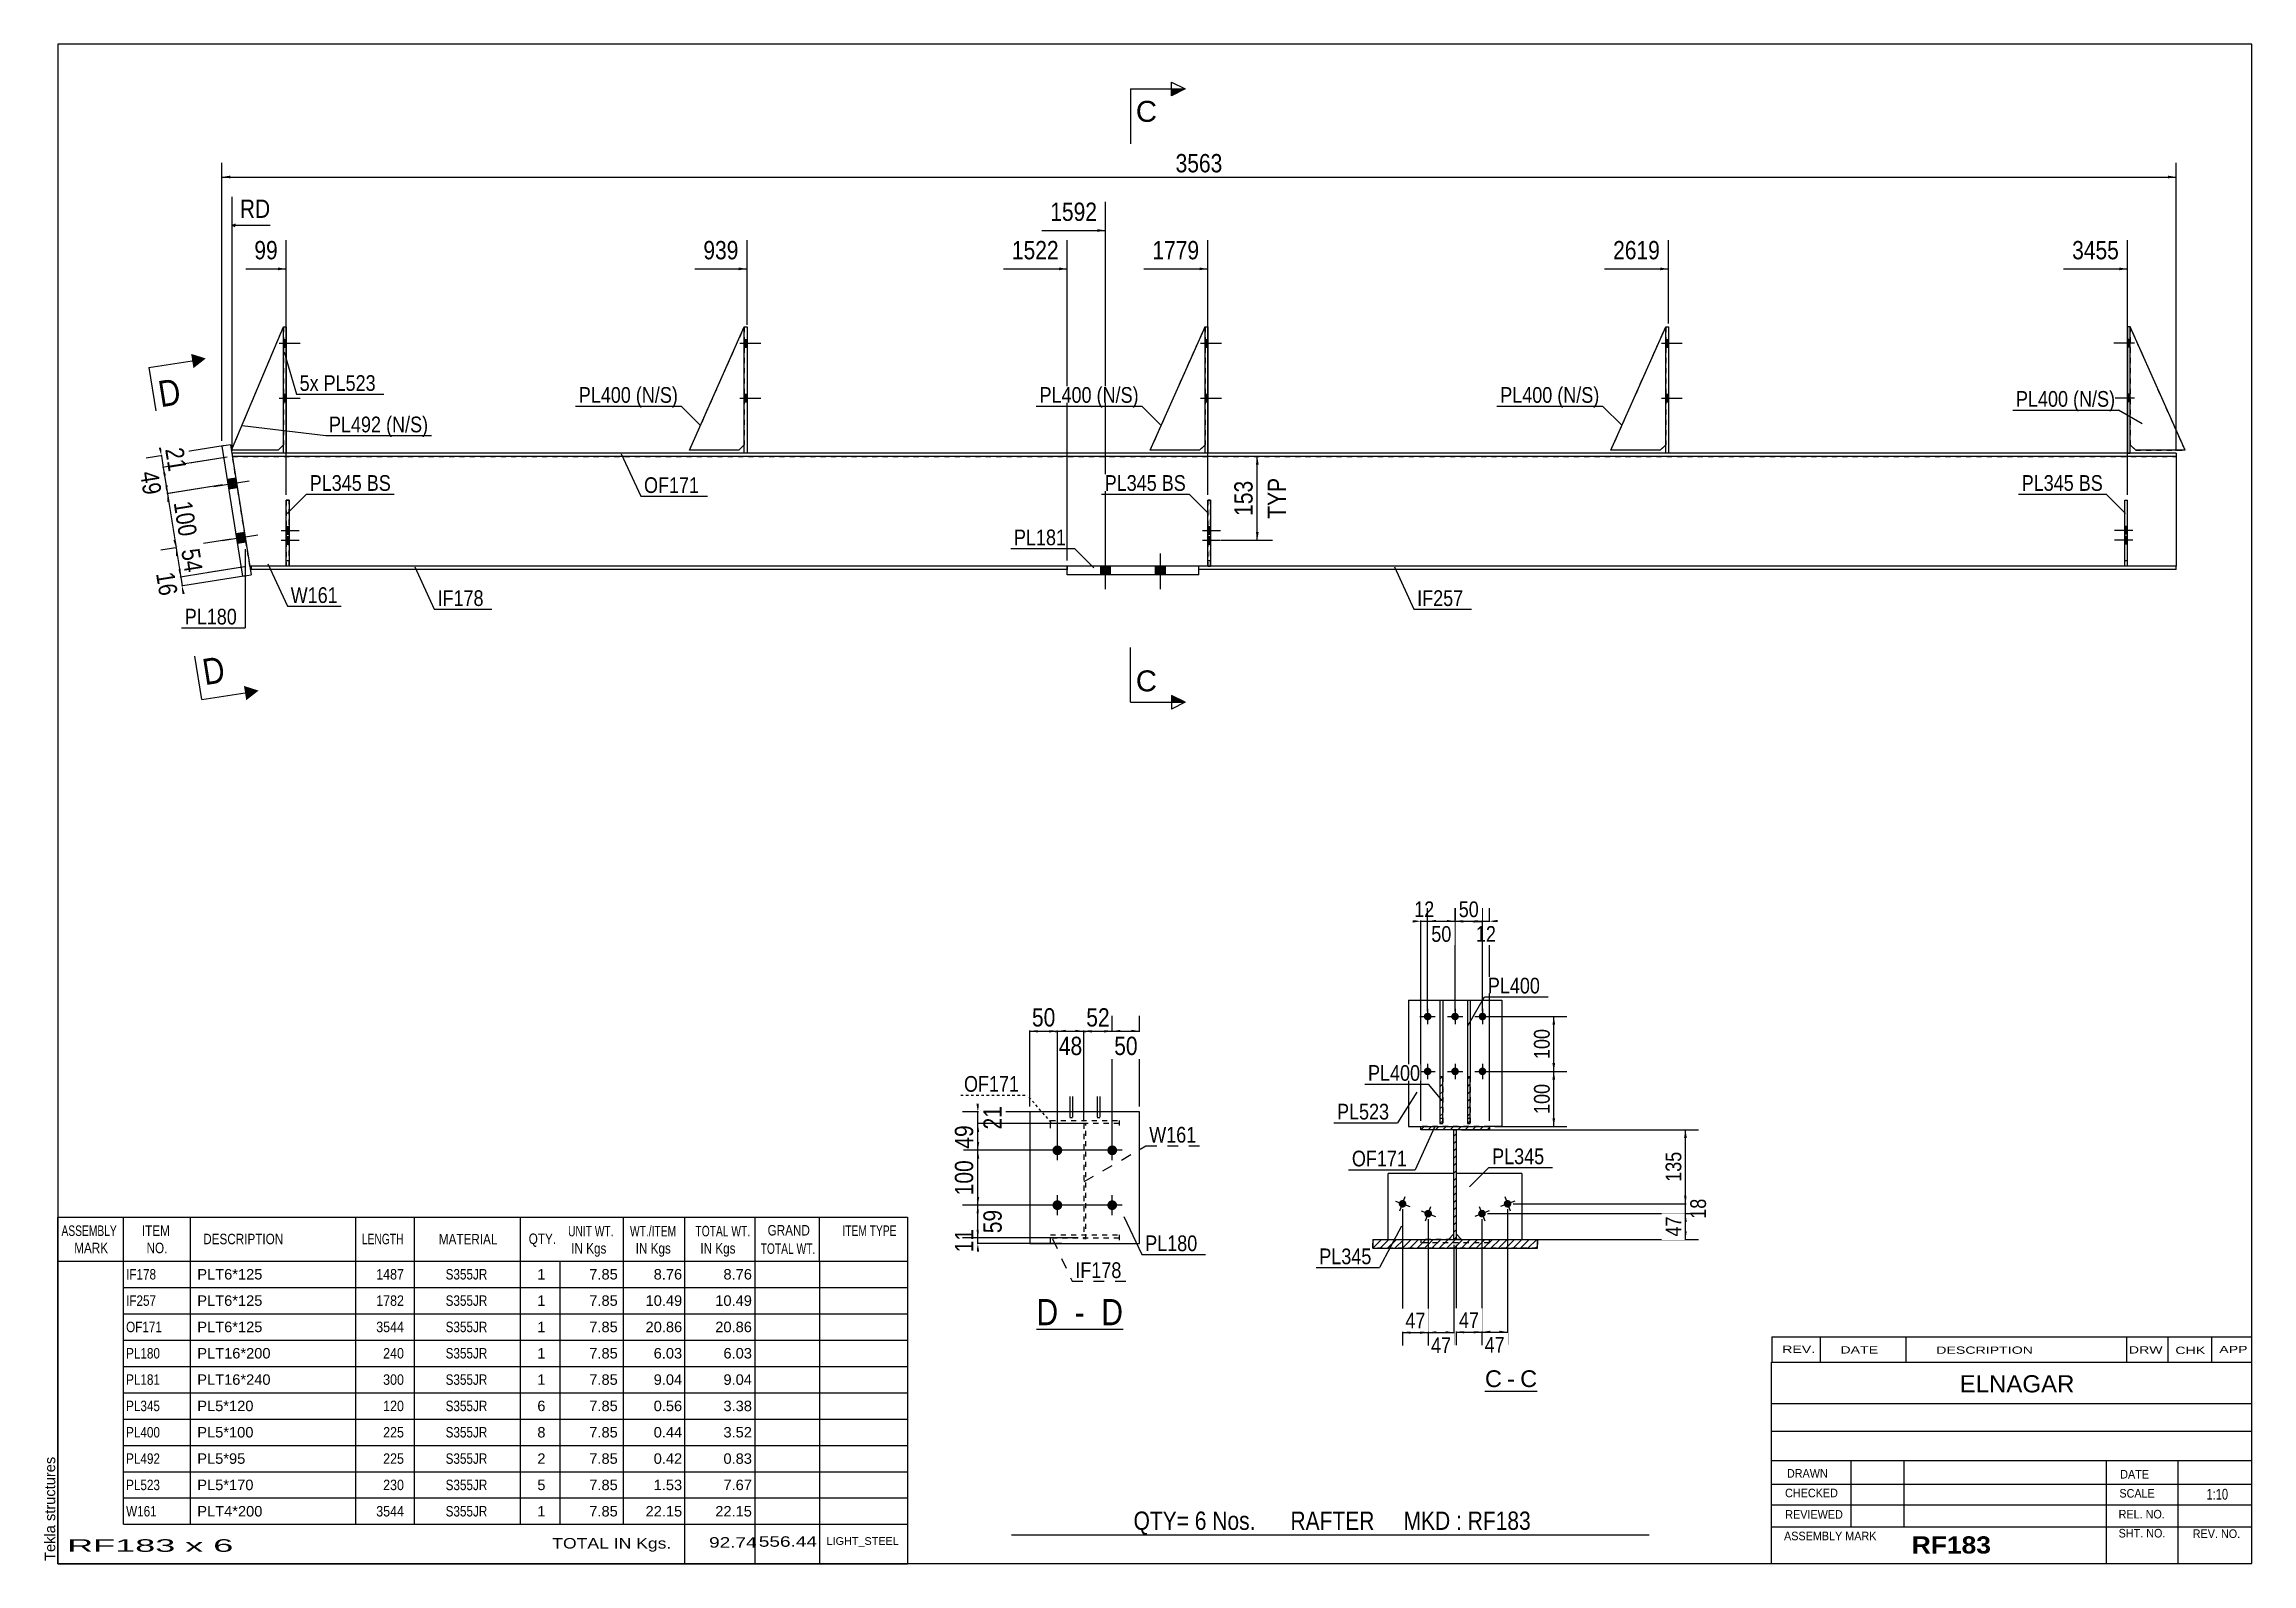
# Model space of a CAD drawing. Header units: millimetres. Extents: x -34 to 368, y -192 to 85.
import ezdxf

# ---------------------------------------------------------------- set-up
doc = ezdxf.new("R2010")
doc.units = ezdxf.units.MM
for name, pattern in [('DXK_LINE_DOT1', [1.8814, 0.9407, -0.9407]), ('DXK_LINE_DOT2', [3.9198, 1.9599, -1.9599]), ('DXK_LINE_DOT4', [0.9408, 0.4704, -0.4704])]:
    doc.linetypes.add(name, pattern=pattern)
doc.styles.add('Arial', font='ARIAL.TTF', dxfattribs={"height": 0.2})
doc.styles.add('Arial Bold', font='ARIALBD.TTF', dxfattribs={"height": 0.2})
doc.styles.add('Arial Narrow', font='ARIALN.TTF', dxfattribs={"height": 0.2})

# ---------------------------------------------------------------- blocks, each defined once
blk = doc.blocks.new('Unknown-623544071-1210')
at = {"color": 5, "linetype": 'Continuous'}
for p, q in [((368.18, 85.14), (-31.82, 85.14)), ((-31.82, 85.14), (-31.82, -191.86)), ((368.18, -191.86), (368.18, 85.14)), ((-31.82, -191.86), (368.18, -191.86))]:
    blk.add_line(p, q, dxfattribs=at)
at = {"color": 174, "linetype": 'Continuous', "style": 'Arial'}
blk.add_text('Tekla structures', height=1.9102, rotation=90, dxfattribs=at).set_placement((-32.32, -191.36))
blk = doc.blocks.new('Unknown-623544071-12 - 1860')
at = {"color": 7, "linetype": 'Continuous'}
blk.add_line((228.36, -160.42), (237.86, -160.42), dxfattribs=at)
at = {"color": 0, "linetype": 'Continuous'}
blk.add_wipeout([(231.44, -159.67), (231.44, -156.47), (228.36, -156.47), (228.36, -159.67)], dxfattribs=at)
blk.add_wipeout([(233.82, -159.67), (233.82, -156.47), (232.4, -156.47), (232.4, -159.67)], dxfattribs=at)
at = {"color": 96, "linetype": 'Continuous', "style": 'Arial'}
blk.add_text('C', height=3.06, dxfattribs=at).set_placement((228.36, -159.67))
at = {"color": 0, "linetype": 'Continuous'}
blk.add_wipeout([(237.86, -159.67), (237.86, -156.47), (234.78, -156.47), (234.78, -159.67)], dxfattribs=at)
at = {"color": 96, "linetype": 'Continuous', "style": 'Arial'}
for s, p in [('C', (234.78, -159.67)), ('-', (232.4, -159.67))]:
    blk.add_text(s, height=3.06, dxfattribs=at).set_placement(p)
blk = doc.blocks.new('Unknown-623544071-13 - 2077')
at = {"color": 7, "linetype": 'Continuous'}
blk.add_line((146.6, -149.14), (162.38, -149.14), dxfattribs=at)
at = {"color": 0, "linetype": 'Continuous'}
blk.add_wipeout([(150.55, -148.39), (150.55, -143.39), (146.6, -143.39), (146.6, -148.39)], dxfattribs=at)
blk.add_wipeout([(156.92, -148.39), (156.92, -143.39), (152.05, -143.39), (152.05, -148.39)], dxfattribs=at)
at = {"color": 6, "linetype": 'Continuous', "style": 'Arial Narrow'}
for s, height, p in [('D', 4.77, (146.6, -148.39)), (' - ', 4.772, (152.05, -148.39))]:
    blk.add_text(s, height=height, dxfattribs=at).set_placement(p)
at = {"color": 0, "linetype": 'Continuous'}
blk.add_wipeout([(162.38, -148.39), (162.38, -143.39), (158.42, -143.39), (158.42, -148.39)], dxfattribs=at)
at = {"color": 6, "linetype": 'Continuous', "style": 'Arial Narrow'}
blk.add_text('D', height=4.77, dxfattribs=at).set_placement((158.42, -148.39))
blk = doc.blocks.new('Part-623544071-4066 - 1231')
at = {"color": 7, "linetype": 'DXK_LINE_DOT1'}
for p, q in [((177.82, 2), (177.82, -10)), ((178.32, 2), (177.82, 2)), ((178.32, -10), (178.32, 2)), ((177.82, -10), (178.32, -10))]:
    blk.add_line(p, q, dxfattribs=at)
blk = doc.blocks.new('Part-623544071-1456 - 1231')
at = {"color": 2, "linetype": 'Continuous'}
for p, q in [((261.32, 10.6), (261.32, 33.6)), ((261.32, 33.6), (261.82, 33.6)), ((261.82, 33.6), (261.82, 10.6)), ((261.82, 10.6), (261.32, 10.6))]:
    blk.add_line(p, q, dxfattribs=at)
blk = doc.blocks.new('Part-623544071-1437 - 1231')
at = {"color": 2, "linetype": 'Continuous'}
for p, q in [((346.01, 33.6), (345.51, 33.6)), ((345.51, 33.6), (345.51, 10.6)), ((346.01, 10.6), (346.01, 33.6)), ((345.51, 10.6), (346.01, 10.6))]:
    blk.add_line(p, q, dxfattribs=at)
blk = doc.blocks.new('Bolt-623544071-1500 - 1231')
at = {"linetype": 'Continuous'}
for points in [[(346.01, 29.93), (346.01, 31.33), (345.51, 31.33), (345.51, 29.93)], [(346.01, 29.93), (346.01, 31.33), (345.51, 31.33), (345.51, 29.93)], [(346.01, 29.93), (346.01, 31.33), (345.51, 31.33), (345.51, 29.93)], [(346.01, 19.93), (346.01, 21.33), (345.51, 21.33), (345.51, 19.93)], [(346.01, 19.93), (346.01, 21.33), (345.51, 21.33), (345.51, 19.93)], [(346.01, 19.93), (346.01, 21.33), (345.51, 21.33), (345.51, 19.93)]]:
    blk.add_hatch(color=3, dxfattribs=at).paths.add_polyline_path(points)
at = {"color": 3, "linetype": 'Continuous'}
for p, q in [((346.81, 30.63), (343.01, 30.63)), ((346.81, 30.63), (343.01, 30.63)), ((346.81, 30.63), (343.01, 30.63)), ((346.01, 31.33), (345.51, 31.33)), ((346.01, 31.33), (345.51, 31.33)), ((346.01, 31.33), (345.51, 31.33)), ((346.01, 29.93), (345.51, 29.93)), ((346.01, 29.93), (345.51, 29.93)), ((346.01, 29.93), (345.51, 29.93)), ((346.81, 20.63), (343.01, 20.63)), ((346.81, 20.63), (343.01, 20.63)), ((346.81, 20.63), (343.01, 20.63)), ((346.01, 21.33), (345.51, 21.33)), ((346.01, 21.33), (345.51, 21.33)), ((346.01, 21.33), (345.51, 21.33)), ((346.01, 19.93), (345.51, 19.93)), ((346.01, 19.93), (345.51, 19.93)), ((346.01, 19.93), (345.51, 19.93))]:
    blk.add_line(p, q, dxfattribs=at)
blk = doc.blocks.new('Part-623544071-1291 - 1231')
at = {"color": 2, "linetype": 'Continuous'}
for p, q in [((9.32, 10.6), (0, 10.6)), ((0, 10), (0, 10.6)), ((354.37, 10), (0, 10)), ((93.32, 10.6), (9.82, 10.6)), ((177.32, 10.6), (93.82, 10.6)), ((261.32, 10.6), (177.82, 10.6)), ((345.51, 10.6), (261.82, 10.6)), ((354.37, 10.6), (346.01, 10.6)), ((354.37, 10.6), (354.37, 10))]:
    blk.add_line(p, q, dxfattribs=at)
at = {"color": 7, "linetype": 'DXK_LINE_DOT1'}
for p, q in [((9.82, 10.6), (9.32, 10.6)), ((346.01, 10.6), (93.32, 10.6))]:
    blk.add_line(p, q, dxfattribs=at)
blk = doc.blocks.new('Part-623544071-1269 - 1231')
at = {"color": 2, "linetype": 'Continuous'}
for p, q in [((-0.33, 12.1), (-1.91, 11.85)), ((-0.33, 12.1), (3.43, -11.6)), ((-1.91, 11.85), (1.85, -11.85)), ((1.85, -11.85), (3.43, -11.6))]:
    blk.add_line(p, q, dxfattribs=at)
blk = doc.blocks.new('Part-623544071-1494 - 1231')
at = {"color": 7, "linetype": 'DXK_LINE_DOT1'}
for p, q in [((3.18, -10), (0, 10)), ((0, 10), (354.37, 10)), ((9.82, -10), (3.48, -10)), ((345.01, -10), (10.32, -10)), ((354.37, -10), (345.51, -10))]:
    blk.add_line(p, q, dxfattribs=at)
at = {"color": 2, "linetype": 'Continuous'}
for p, q in [((354.37, 10), (354.37, -10)), ((3.48, -10), (3.18, -10))]:
    blk.add_line(p, q, dxfattribs=at)
blk = doc.blocks.new('Part-623544071-1366 - 1231')
at = {"color": 2, "linetype": 'Continuous'}
for p, q in [((176.2, -10), (152.2, -10)), ((152.2, -11.6), (152.2, -10)), ((176.2, -11.6), (152.2, -11.6)), ((176.2, -11.6), (176.2, -10))]:
    blk.add_line(p, q, dxfattribs=at)
blk = doc.blocks.new('Part-623544071-1313 - 1231')
at = {"color": 2, "linetype": 'Continuous'}
for p, q in [((3.48, -10.6), (3.48, -10)), ((9.82, -10), (3.48, -10)), ((152.21, -10.6), (3.48, -10.6)), ((152.21, -10), (10.32, -10))]:
    blk.add_line(p, q, dxfattribs=at)
at = {"color": 7, "linetype": 'DXK_LINE_DOT1'}
for p, q in [((10.32, -10), (9.82, -10)), ((152.21, -10), (152.21, -10.6))]:
    blk.add_line(p, q, dxfattribs=at)
blk = doc.blocks.new('Part-623544071-1388 - 1231')
at = {"color": 2, "linetype": 'Continuous'}
for p, q in [((9.32, 10.6), (9.32, 33.6)), ((9.32, 33.6), (9.82, 33.6)), ((9.82, 33.6), (9.82, 10.6)), ((9.82, 10.6), (9.32, 10.6))]:
    blk.add_line(p, q, dxfattribs=at)
blk = doc.blocks.new('Part-623544071-1410 - 1231')
at = {"color": 2, "linetype": 'Continuous'}
for p, q in [((9.82, -10), (9.82, 2)), ((9.82, 2), (10.32, 2)), ((10.32, 2), (10.32, -10)), ((10.32, -10), (9.82, -10))]:
    blk.add_line(p, q, dxfattribs=at)
at = {"color": 7, "linetype": 'DXK_LINE_DOT1'}
blk.add_line((9.82, -9), (10.32, -9), dxfattribs=at)
blk = doc.blocks.new('Bolt-623544071-1496 - 1231')
at = {"linetype": 'Continuous'}
for points in [[(160.1, -10), (158.3, -10), (158.3, -11.6), (160.1, -11.6)], [(160.1, -10), (158.3, -10), (158.3, -11.6), (160.1, -11.6)], [(170.1, -10), (168.3, -10), (168.3, -11.6), (170.1, -11.6)], [(170.1, -10), (168.3, -10), (168.3, -11.6), (170.1, -11.6)]]:
    blk.add_hatch(color=3, dxfattribs=at).paths.add_polyline_path(points)
at = {"color": 3, "linetype": 'Continuous'}
for p, q in [((159.2, -14.2), (159.2, -7.7)), ((159.2, -14.2), (159.2, -7.7)), ((169.2, -14.2), (169.2, -7.7)), ((169.2, -14.2), (169.2, -7.7)), ((158.3, -11.6), (158.3, -10)), ((158.3, -11.6), (158.3, -10)), ((160.1, -11.6), (160.1, -10)), ((160.1, -11.6), (160.1, -10)), ((168.3, -11.6), (168.3, -10)), ((168.3, -11.6), (168.3, -10)), ((170.1, -11.6), (170.1, -10)), ((170.1, -11.6), (170.1, -10))]:
    blk.add_line(p, q, dxfattribs=at)
blk = doc.blocks.new('Part-623544071-1432 - 1231')
at = {"color": 7, "linetype": 'DXK_LINE_DOT1'}
for p, q in [((-0.18, 11.1), (9.32, 33.6)), ((9.32, 33.6), (9.32, 12.1)), ((9.32, 12.1), (8.32, 11.1)), ((8.32, 11.1), (-0.18, 11.1))]:
    blk.add_line(p, q, dxfattribs=at)
blk = doc.blocks.new('Part-623544071-1438 - 1231')
at = {"color": 7, "linetype": 'DXK_LINE_DOT1'}
for p, q in [((345.01, -10), (345.01, 2)), ((345.01, 2), (345.51, 2)), ((345.51, -10), (345.51, 2)), ((345.01, -9), (345.51, -9)), ((345.51, -10), (345.01, -10))]:
    blk.add_line(p, q, dxfattribs=at)
blk = doc.blocks.new('Bolt-623544071-1503 - 1231')
at = {"linetype": 'Continuous'}
for points in [[(93.82, 29.93), (93.82, 31.33), (93.32, 31.33), (93.32, 29.93)], [(93.82, 29.93), (93.82, 31.33), (93.32, 31.33), (93.32, 29.93)], [(93.82, 29.93), (93.82, 31.33), (93.32, 31.33), (93.32, 29.93)], [(93.82, 19.93), (93.82, 21.33), (93.32, 21.33), (93.32, 19.93)], [(93.82, 19.93), (93.82, 21.33), (93.32, 21.33), (93.32, 19.93)], [(93.82, 19.93), (93.82, 21.33), (93.32, 21.33), (93.32, 19.93)]]:
    blk.add_hatch(color=3, dxfattribs=at).paths.add_polyline_path(points)
at = {"color": 3, "linetype": 'Continuous'}
for p, q in [((92.52, 30.63), (96.32, 30.63)), ((92.52, 30.63), (96.32, 30.63)), ((92.52, 30.63), (96.32, 30.63)), ((93.32, 31.33), (93.82, 31.33)), ((93.32, 31.33), (93.82, 31.33)), ((93.32, 31.33), (93.82, 31.33)), ((93.32, 29.93), (93.82, 29.93)), ((93.32, 29.93), (93.82, 29.93)), ((93.32, 29.93), (93.82, 29.93)), ((92.52, 20.63), (96.32, 20.63)), ((92.52, 20.63), (96.32, 20.63)), ((92.52, 20.63), (96.32, 20.63)), ((93.32, 21.33), (93.82, 21.33)), ((93.32, 21.33), (93.82, 21.33)), ((93.32, 21.33), (93.82, 21.33)), ((93.32, 19.93), (93.82, 19.93)), ((93.32, 19.93), (93.82, 19.93)), ((93.32, 19.93), (93.82, 19.93))]:
    blk.add_line(p, q, dxfattribs=at)
blk = doc.blocks.new('Part-623544071-1439 - 1231')
at = {"color": 7, "linetype": 'DXK_LINE_DOT1'}
for p, q in [((346.01, 33.6), (346.01, 12.1)), ((356.01, 11.1), (346.01, 33.6)), ((346.01, 12.1), (347.01, 11.1)), ((347.01, 11.1), (356.01, 11.1))]:
    blk.add_line(p, q, dxfattribs=at)
blk = doc.blocks.new('Part-623544071-1444 - 1231')
at = {"color": 2, "linetype": 'Continuous'}
for p, q in [((93.32, 10.6), (93.32, 33.6)), ((93.32, 33.6), (93.82, 33.6)), ((93.82, 33.6), (93.82, 10.6)), ((93.82, 10.6), (93.32, 10.6))]:
    blk.add_line(p, q, dxfattribs=at)
blk = doc.blocks.new('Part-623544071-1449 - 1231')
at = {"color": 2, "linetype": 'Continuous'}
for p, q in [((177.32, 10.6), (177.32, 33.6)), ((177.32, 33.6), (177.82, 33.6)), ((177.82, 33.6), (177.82, 10.6)), ((177.82, 10.6), (177.32, 10.6))]:
    blk.add_line(p, q, dxfattribs=at)
blk = doc.blocks.new('Part-623544071-1450 - 1231')
at = {"color": 2, "linetype": 'Continuous'}
for p, q in [((177.82, -10), (177.82, 2)), ((177.82, 2), (178.32, 2)), ((178.32, 2), (178.32, -10)), ((178.32, -10), (177.82, -10))]:
    blk.add_line(p, q, dxfattribs=at)
at = {"color": 7, "linetype": 'DXK_LINE_DOT1'}
blk.add_line((177.82, -9), (178.32, -9), dxfattribs=at)
blk = doc.blocks.new('Part-623544071-4069 - 1231')
at = {"color": 7, "linetype": 'DXK_LINE_DOT1'}
for p, q in [((83.32, 11.1), (93.32, 33.6)), ((93.32, 33.6), (93.32, 12.1)), ((93.32, 12.1), (92.32, 11.1)), ((92.32, 11.1), (83.32, 11.1))]:
    blk.add_line(p, q, dxfattribs=at)
blk = doc.blocks.new('Part-623544071-1451 - 1231')
at = {"color": 7, "linetype": 'DXK_LINE_DOT1'}
for p, q in [((167.32, 11.1), (177.32, 33.6)), ((177.32, 33.6), (177.32, 12.1)), ((177.32, 12.1), (176.32, 11.1)), ((176.32, 11.1), (167.32, 11.1))]:
    blk.add_line(p, q, dxfattribs=at)
blk = doc.blocks.new('Bolt-623544071-4097 - 1231')
at = {"color": 3, "linetype": 'DXK_LINE_DOT2'}
for p, q in [((8.87, -3.51), (12.17, -3.51)), ((9.82, -2.81), (10.32, -2.81)), ((8.87, -5.3), (12.17, -5.3)), ((9.82, -4.21), (10.32, -4.21)), ((9.82, -4.6), (10.32, -4.6)), ((9.82, -6), (10.32, -6))]:
    blk.add_line(p, q, dxfattribs=at)
blk = doc.blocks.new('Part-623544071-1478 - 1231')
at = {"color": 2, "linetype": 'Continuous'}
for p, q in [((177.82, -10), (176.21, -10)), ((354.37, -10.6), (176.21, -10.6)), ((345.01, -10), (178.32, -10)), ((354.37, -10), (345.51, -10)), ((354.37, -10.6), (354.37, -10))]:
    blk.add_line(p, q, dxfattribs=at)
at = {"color": 7, "linetype": 'DXK_LINE_DOT1'}
for p, q in [((176.21, -10.6), (176.21, -10)), ((178.32, -10), (177.82, -10)), ((345.51, -10), (345.01, -10))]:
    blk.add_line(p, q, dxfattribs=at)
blk = doc.blocks.new('Part-623544071-4081 - 1231')
at = {"color": 2, "linetype": 'Continuous'}
for p, q in [((251.32, 11.1), (261.32, 33.6)), ((261.32, 12.1), (260.32, 11.1)), ((260.32, 11.1), (251.32, 11.1))]:
    blk.add_line(p, q, dxfattribs=at)
blk = doc.blocks.new('Bolt-623544071-1495 - 1231')
at = {"linetype": 'Continuous'}
for points in [[(-0.96, 5.83), (-0.67, 4.05), (0.91, 4.3), (0.62, 6.08)], [(-0.96, 5.83), (-0.67, 4.05), (0.91, 4.3), (0.62, 6.08)], [(0.61, -4.05), (0.9, -5.83), (2.48, -5.58), (2.19, -3.8)], [(0.61, -4.05), (0.9, -5.83), (2.48, -5.58), (2.19, -3.8)]]:
    blk.add_hatch(color=3, dxfattribs=at).paths.add_polyline_path(points)
at = {"color": 3, "linetype": 'Continuous'}
for p, q in [((-3.38, 4.53), (3.04, 5.55)), ((-3.38, 4.53), (3.04, 5.55)), ((-0.96, 5.83), (0.62, 6.08)), ((-0.96, 5.83), (0.62, 6.08)), ((-0.67, 4.05), (0.91, 4.3)), ((-0.67, 4.05), (0.91, 4.3)), ((0.61, -4.05), (2.19, -3.8)), ((0.61, -4.05), (2.19, -3.8)), ((-1.81, -5.35), (4.61, -4.33)), ((-1.81, -5.35), (4.61, -4.33)), ((0.9, -5.83), (2.48, -5.58)), ((0.9, -5.83), (2.48, -5.58))]:
    blk.add_line(p, q, dxfattribs=at)
blk = doc.blocks.new('Part-623544071-4079 - 1231')
at = {"color": 2, "linetype": 'Continuous'}
for p, q in [((-0.18, 11.1), (9.32, 33.6)), ((9.32, 12.1), (8.32, 11.1)), ((8.32, 11.1), (-0.18, 11.1))]:
    blk.add_line(p, q, dxfattribs=at)
blk = doc.blocks.new('Bolt-623544071-1497 - 1231')
at = {"linetype": 'Continuous'}
for points in [[(9.82, 29.93), (9.82, 31.33), (9.32, 31.33), (9.32, 29.93)], [(9.82, 29.93), (9.82, 31.33), (9.32, 31.33), (9.32, 29.93)], [(9.82, 29.93), (9.82, 31.33), (9.32, 31.33), (9.32, 29.93)], [(9.82, 19.93), (9.82, 21.33), (9.32, 21.33), (9.32, 19.93)], [(9.82, 19.93), (9.82, 21.33), (9.32, 21.33), (9.32, 19.93)], [(9.82, 19.93), (9.82, 21.33), (9.32, 21.33), (9.32, 19.93)]]:
    blk.add_hatch(color=3, dxfattribs=at).paths.add_polyline_path(points)
at = {"color": 3, "linetype": 'Continuous'}
for p, q in [((8.52, 30.63), (12.32, 30.63)), ((8.52, 30.63), (12.32, 30.63)), ((8.52, 30.63), (12.32, 30.63)), ((9.32, 31.33), (9.82, 31.33)), ((9.32, 31.33), (9.82, 31.33)), ((9.32, 31.33), (9.82, 31.33)), ((9.32, 29.93), (9.82, 29.93)), ((9.32, 29.93), (9.82, 29.93)), ((9.32, 29.93), (9.82, 29.93)), ((8.52, 20.63), (12.32, 20.63)), ((8.52, 20.63), (12.32, 20.63)), ((8.52, 20.63), (12.32, 20.63)), ((9.32, 21.33), (9.82, 21.33)), ((9.32, 21.33), (9.82, 21.33)), ((9.32, 21.33), (9.82, 21.33)), ((9.32, 19.93), (9.82, 19.93)), ((9.32, 19.93), (9.82, 19.93)), ((9.32, 19.93), (9.82, 19.93))]:
    blk.add_line(p, q, dxfattribs=at)
blk = doc.blocks.new('Bolt-623544071-1504 - 1231')
at = {"linetype": 'Continuous'}
for points in [[(177.82, 29.93), (177.82, 31.33), (177.32, 31.33), (177.32, 29.93)], [(177.82, 29.93), (177.82, 31.33), (177.32, 31.33), (177.32, 29.93)], [(177.82, 29.93), (177.82, 31.33), (177.32, 31.33), (177.32, 29.93)], [(177.82, 19.93), (177.82, 21.33), (177.32, 21.33), (177.32, 19.93)], [(177.82, 19.93), (177.82, 21.33), (177.32, 21.33), (177.32, 19.93)], [(177.82, 19.93), (177.82, 21.33), (177.32, 21.33), (177.32, 19.93)]]:
    blk.add_hatch(color=3, dxfattribs=at).paths.add_polyline_path(points)
at = {"color": 3, "linetype": 'Continuous'}
for p, q in [((176.52, 30.63), (180.32, 30.63)), ((176.52, 30.63), (180.32, 30.63)), ((176.52, 30.63), (180.32, 30.63)), ((177.32, 31.33), (177.82, 31.33)), ((177.32, 31.33), (177.82, 31.33)), ((177.32, 31.33), (177.82, 31.33)), ((177.32, 29.93), (177.82, 29.93)), ((177.32, 29.93), (177.82, 29.93)), ((177.32, 29.93), (177.82, 29.93)), ((176.52, 20.63), (180.32, 20.63)), ((176.52, 20.63), (180.32, 20.63)), ((176.52, 20.63), (180.32, 20.63)), ((177.32, 21.33), (177.82, 21.33)), ((177.32, 21.33), (177.82, 21.33)), ((177.32, 21.33), (177.82, 21.33)), ((177.32, 19.93), (177.82, 19.93)), ((177.32, 19.93), (177.82, 19.93)), ((177.32, 19.93), (177.82, 19.93))]:
    blk.add_line(p, q, dxfattribs=at)
blk = doc.blocks.new('Bolt-623544071-1507 - 1231')
at = {"linetype": 'Continuous'}
for points in [[(261.82, 29.93), (261.82, 31.33), (261.32, 31.33), (261.32, 29.93)], [(261.82, 29.93), (261.82, 31.33), (261.32, 31.33), (261.32, 29.93)], [(261.82, 29.93), (261.82, 31.33), (261.32, 31.33), (261.32, 29.93)], [(261.82, 19.93), (261.82, 21.33), (261.32, 21.33), (261.32, 19.93)], [(261.82, 19.93), (261.82, 21.33), (261.32, 21.33), (261.32, 19.93)], [(261.82, 19.93), (261.82, 21.33), (261.32, 21.33), (261.32, 19.93)]]:
    blk.add_hatch(color=3, dxfattribs=at).paths.add_polyline_path(points)
at = {"color": 3, "linetype": 'Continuous'}
for p, q in [((260.52, 30.63), (264.32, 30.63)), ((260.52, 30.63), (264.32, 30.63)), ((260.52, 30.63), (264.32, 30.63)), ((261.32, 31.33), (261.82, 31.33)), ((261.32, 31.33), (261.82, 31.33)), ((261.32, 31.33), (261.82, 31.33)), ((261.32, 29.93), (261.82, 29.93)), ((261.32, 29.93), (261.82, 29.93)), ((261.32, 29.93), (261.82, 29.93)), ((260.52, 20.63), (264.32, 20.63)), ((260.52, 20.63), (264.32, 20.63)), ((260.52, 20.63), (264.32, 20.63)), ((261.32, 21.33), (261.82, 21.33)), ((261.32, 21.33), (261.82, 21.33)), ((261.32, 21.33), (261.82, 21.33)), ((261.32, 19.93), (261.82, 19.93)), ((261.32, 19.93), (261.82, 19.93)), ((261.32, 19.93), (261.82, 19.93))]:
    blk.add_line(p, q, dxfattribs=at)
blk = doc.blocks.new('Part-623544071-4070 - 1231')
at = {"color": 2, "linetype": 'Continuous'}
for p, q in [((345.01, -10), (345.01, 2)), ((345.01, 2), (345.51, 2)), ((345.51, -10), (345.51, 2)), ((345.51, -10), (345.01, -10))]:
    blk.add_line(p, q, dxfattribs=at)
blk = doc.blocks.new('Part-623544071-4073 - 1231')
at = {"color": 7, "linetype": 'DXK_LINE_DOT1'}
for p, q in [((251.32, 11.1), (261.32, 33.6)), ((261.32, 33.6), (261.32, 12.1)), ((261.32, 12.1), (260.32, 11.1)), ((260.32, 11.1), (251.32, 11.1))]:
    blk.add_line(p, q, dxfattribs=at)
blk = doc.blocks.new('Part-623544071-4074 - 1231')
at = {"color": 7, "linetype": 'DXK_LINE_DOT1'}
for p, q in [((9.82, 2), (9.82, -10)), ((10.32, 2), (9.82, 2)), ((10.32, -10), (10.32, 2))]:
    blk.add_line(p, q, dxfattribs=at)
blk = doc.blocks.new('Part-623544071-4077 - 1231')
at = {"color": 2, "linetype": 'Continuous'}
for p, q in [((356.01, 11.1), (346.01, 33.6)), ((347.01, 11.1), (346.01, 12.1)), ((356.01, 11.1), (347.01, 11.1))]:
    blk.add_line(p, q, dxfattribs=at)
blk = doc.blocks.new('Part-623544071-4078 - 1231')
at = {"color": 2, "linetype": 'Continuous'}
for p, q in [((167.32, 11.1), (177.32, 33.6)), ((177.32, 12.1), (176.32, 11.1)), ((176.32, 11.1), (167.32, 11.1))]:
    blk.add_line(p, q, dxfattribs=at)
blk = doc.blocks.new('Part-623544071-4080 - 1231')
at = {"color": 2, "linetype": 'Continuous'}
for p, q in [((83.32, 11.1), (93.32, 33.6)), ((93.32, 12.1), (92.32, 11.1)), ((92.32, 11.1), (83.32, 11.1))]:
    blk.add_line(p, q, dxfattribs=at)
blk = doc.blocks.new('Bolt-623544071-4082 - 1231')
at = {"color": 3, "linetype": 'DXK_LINE_DOT2'}
for p, q in [((346.46, -3.51), (343.16, -3.51)), ((345.51, -2.81), (345.01, -2.81)), ((346.46, -5.3), (343.16, -5.3)), ((345.51, -4.21), (345.01, -4.21)), ((345.51, -4.6), (345.01, -4.6)), ((345.51, -6), (345.01, -6))]:
    blk.add_line(p, q, dxfattribs=at)
blk = doc.blocks.new('Bolt-623544071-4085 - 1231')
at = {"linetype": 'Continuous'}
for points in [[(177.82, -2.81), (177.82, -4.21), (178.32, -4.21), (178.32, -2.81)], [(177.82, -4.6), (177.82, -6), (178.32, -6), (178.32, -4.6)]]:
    blk.add_hatch(color=3, dxfattribs=at).paths.add_polyline_path(points)
at = {"color": 3, "linetype": 'Continuous'}
for p, q in [((176.87, -3.51), (180.17, -3.51)), ((177.82, -2.81), (178.32, -2.81)), ((176.87, -5.3), (180.17, -5.3)), ((177.82, -4.21), (178.32, -4.21)), ((177.82, -4.6), (178.32, -4.6)), ((177.82, -6), (178.32, -6))]:
    blk.add_line(p, q, dxfattribs=at)
blk = doc.blocks.new('Bolt-623544071-4088 - 1231')
at = {"linetype": 'Continuous'}
for points in [[(9.82, -2.81), (9.82, -4.21), (10.32, -4.21), (10.32, -2.81)], [(9.82, -4.6), (9.82, -6), (10.32, -6), (10.32, -4.6)]]:
    blk.add_hatch(color=3, dxfattribs=at).paths.add_polyline_path(points)
at = {"color": 3, "linetype": 'Continuous'}
for p, q in [((8.87, -3.51), (12.17, -3.51)), ((9.82, -2.81), (10.32, -2.81)), ((8.87, -5.3), (12.17, -5.3)), ((9.82, -4.21), (10.32, -4.21)), ((9.82, -4.6), (10.32, -4.6)), ((9.82, -6), (10.32, -6))]:
    blk.add_line(p, q, dxfattribs=at)
blk = doc.blocks.new('Bolt-623544071-4091 - 1231')
at = {"color": 3, "linetype": 'DXK_LINE_DOT2'}
for p, q in [((176.87, -3.51), (180.17, -3.51)), ((177.82, -2.81), (178.32, -2.81)), ((176.87, -5.3), (180.17, -5.3)), ((177.82, -4.21), (178.32, -4.21)), ((177.82, -4.6), (178.32, -4.6)), ((177.82, -6), (178.32, -6))]:
    blk.add_line(p, q, dxfattribs=at)
blk = doc.blocks.new('Bolt-623544071-4094 - 1231')
at = {"linetype": 'Continuous'}
for points in [[(345.51, -4.21), (345.51, -2.81), (345.01, -2.81), (345.01, -4.21)], [(345.51, -6), (345.51, -4.6), (345.01, -4.6), (345.01, -6)]]:
    blk.add_hatch(color=3, dxfattribs=at).paths.add_polyline_path(points)
at = {"color": 3, "linetype": 'Continuous'}
for p, q in [((346.46, -3.51), (343.16, -3.51)), ((345.51, -2.81), (345.01, -2.81)), ((346.46, -5.3), (343.16, -5.3)), ((345.51, -4.21), (345.01, -4.21)), ((345.51, -4.6), (345.01, -4.6)), ((345.51, -6), (345.01, -6))]:
    blk.add_line(p, q, dxfattribs=at)
blk = doc.blocks.new('Part-623544071-1932 - 1860')
at = {"color": 7, "linetype": 'DXK_LINE_DOT1'}
for p, q in [((224.11, -132.75), (216.66, -132.75)), ((216.66, -132.75), (216.66, -133.35)), ((229.16, -133.35), (229.16, -132.75)), ((229.16, -133.35), (216.66, -133.35))]:
    blk.add_line(p, q, dxfattribs=at)
blk = doc.blocks.new('Part-623544071-1868 - 1860')
at = {"linetype": 'Continuous'}
h = blk.add_hatch(dxfattribs=at)
h.set_pattern_fill('', scale=0.3, style=0, pattern_type=0)
h.set_pattern_definition([(45, (216.6582, -112.7505), (-0.67352, 0.67352), [])])
h.paths.add_polyline_path([(216.66, -112.15), (216.66, -112.75), (229.16, -112.75), (229.16, -112.15)])
at = {"color": 2, "linetype": 'Continuous'}
for p, q in [((216.66, -112.75), (216.66, -112.15)), ((216.66, -112.15), (229.16, -112.15)), ((229.16, -112.15), (229.16, -112.75)), ((229.16, -112.75), (216.66, -112.75))]:
    blk.add_line(p, q, dxfattribs=at)
blk = doc.blocks.new('Part-623544071-1891 - 1860')
at = {"linetype": 'Continuous'}
h = blk.add_hatch(dxfattribs=at)
h.set_pattern_fill('', scale=0.3, style=0, pattern_type=0)
h.set_pattern_definition([(45, (207.9082, -134.3505), (-0.67352, 0.67352), [])])
h.paths.add_polyline_path([(207.91, -132.75), (207.91, -134.35), (237.91, -134.35), (237.91, -132.75)])
at = {"color": 7, "linetype": 'DXK_LINE_DOT1'}
for p, q in [((207.91, -134.35), (207.91, -132.75)), ((207.91, -132.75), (237.91, -132.75)), ((237.91, -132.75), (237.91, -134.35)), ((237.91, -134.35), (207.91, -134.35))]:
    blk.add_line(p, q, dxfattribs=at)
at = {"color": 2, "linetype": 'Continuous'}
for p, q in [((207.91, -132.75), (207.91, -134.35)), ((207.91, -132.75), (237.91, -132.75)), ((237.91, -134.35), (237.91, -132.75)), ((207.91, -134.35), (237.91, -134.35))]:
    blk.add_line(p, q, dxfattribs=at)
blk = doc.blocks.new('Part-623544071-1903 - 1860')
at = {"color": 2, "linetype": 'Continuous'}
for p, q in [((214.41, -89.15), (214.41, -112.15)), ((214.41, -89.15), (231.41, -89.15)), ((231.41, -89.15), (231.41, -112.15)), ((214.41, -112.15), (216.66, -112.15)), ((231.41, -112.15), (229.16, -112.15))]:
    blk.add_line(p, q, dxfattribs=at)
at = {"color": 7, "linetype": 'DXK_LINE_DOT1'}
blk.add_line((229.16, -112.15), (216.66, -112.15), dxfattribs=at)
blk = doc.blocks.new('Part-623544071-1925 - 1860')
at = {"color": 2, "linetype": 'Continuous'}
for p, q in [((235.11, -120.75), (223.11, -120.75)), ((235.11, -120.75), (235.11, -132.75)), ((223.11, -131.75), (224.11, -132.75))]:
    blk.add_line(p, q, dxfattribs=at)
at = {"color": 7, "linetype": 'DXK_LINE_DOT1'}
for p, q in [((223.11, -120.75), (223.11, -131.75)), ((224.11, -132.75), (235.11, -132.75))]:
    blk.add_line(p, q, dxfattribs=at)
blk = doc.blocks.new('Part-623544071-1930 - 1860')
at = {"linetype": 'Continuous'}
h = blk.add_hatch(dxfattribs=at)
h.set_pattern_fill('', scale=0.3, style=0, pattern_type=0)
h.set_pattern_definition([(45, (220.1582, -111.6505), (-0.67352, 0.67352), [])])
h.paths.add_polyline_path([(220.16, -103.06), (220.16, -111.65), (220.66, -111.65), (220.66, -103.06)])
at = {"color": 2, "linetype": 'Continuous'}
for p, q in [((220.16, -89.15), (220.16, -103.06)), ((220.16, -89.15), (220.66, -89.15)), ((220.66, -89.15), (220.66, -103.06)), ((220.16, -103.06), (220.16, -111.65)), ((220.16, -103.06), (220.66, -103.06)), ((220.66, -111.65), (220.66, -103.06)), ((220.16, -111.65), (220.66, -111.65))]:
    blk.add_line(p, q, dxfattribs=at)
at = {"color": 7, "linetype": 'DXK_LINE_DOT1'}
for p, q in [((220.16, -103.06), (220.16, -111.65)), ((220.66, -103.06), (220.66, -111.65)), ((220.16, -110.65), (220.66, -110.65)), ((220.16, -111.65), (220.66, -111.65))]:
    blk.add_line(p, q, dxfattribs=at)
blk = doc.blocks.new('Part-623544071-1937 - 1860')
at = {"linetype": 'Continuous'}
h = blk.add_hatch(dxfattribs=at)
h.set_pattern_fill('', scale=0.3, style=0, pattern_type=0)
h.set_pattern_definition([(45, (222.7082, -132.7505), (-0.67352, 0.67352), [])])
h.paths.add_polyline_path([(222.71, -112.75), (222.71, -132.75), (223.11, -132.75), (223.11, -112.75)])
at = {"color": 2, "linetype": 'Continuous'}
for p, q in [((222.71, -132.75), (222.71, -112.75)), ((222.71, -112.75), (223.11, -112.75)), ((223.11, -112.75), (223.11, -132.75)), ((223.11, -132.75), (222.71, -132.75))]:
    blk.add_line(p, q, dxfattribs=at)
blk = doc.blocks.new('Bolt-623544071-1947 - 1860')
at = {"linetype": 'Continuous'}
for points in [[(218.61, -92.12, -1), (217.21, -92.12, -1)], [(223.61, -92.12, -1), (222.21, -92.12, -1)], [(228.61, -92.12, -1), (227.21, -92.12, -1)], [(218.61, -102.12, -1), (217.21, -102.12, -1)], [(223.61, -102.12, -1), (222.21, -102.12, -1)], [(228.61, -102.12, -1), (227.21, -102.12, -1)]]:
    blk.add_hatch(color=3, dxfattribs=at).paths.add_polyline_path(points)
at = {"color": 3, "linetype": 'Continuous'}
for p, q in [((216.51, -92.12), (219.31, -92.12)), ((217.91, -90.72), (217.91, -93.52)), ((221.51, -92.12), (224.31, -92.12)), ((222.91, -90.72), (222.91, -93.52)), ((226.51, -92.12), (229.31, -92.12)), ((227.91, -90.72), (227.91, -93.52)), ((216.51, -102.12), (219.31, -102.12)), ((217.91, -100.72), (217.91, -103.52)), ((221.51, -102.12), (224.31, -102.12)), ((222.91, -100.72), (222.91, -103.52)), ((226.51, -102.12), (229.31, -102.12)), ((227.91, -100.72), (227.91, -103.52))]:
    blk.add_line(p, q, dxfattribs=at)
blk = doc.blocks.new('Part-623544071-4100 - 1860')
at = {"color": 2, "linetype": 'Continuous'}
for p, q in [((222.71, -120.75), (210.71, -120.75)), ((210.71, -132.75), (210.71, -120.75)), ((221.71, -132.75), (222.71, -131.75))]:
    blk.add_line(p, q, dxfattribs=at)
at = {"color": 7, "linetype": 'DXK_LINE_DOT1'}
for p, q in [((222.71, -131.75), (222.71, -120.75)), ((210.71, -132.75), (216.66, -132.75))]:
    blk.add_line(p, q, dxfattribs=at)
blk = doc.blocks.new('Part-623544071-4112 - 1860')
at = {"linetype": 'Continuous'}
h = blk.add_hatch(dxfattribs=at)
h.set_pattern_fill('', scale=0.3, style=0, pattern_type=0)
h.set_pattern_definition([(45, (225.1582, -111.6505), (-0.67352, 0.67352), [])])
h.paths.add_polyline_path([(225.16, -103.06), (225.16, -111.65), (225.66, -111.65), (225.66, -103.06)])
at = {"color": 2, "linetype": 'Continuous'}
for p, q in [((225.16, -89.15), (225.16, -103.06)), ((225.16, -89.15), (225.66, -89.15)), ((225.66, -89.15), (225.66, -103.06)), ((225.16, -103.06), (225.16, -111.65)), ((225.16, -103.06), (225.66, -103.06)), ((225.66, -111.65), (225.66, -103.06)), ((225.16, -111.65), (225.66, -111.65))]:
    blk.add_line(p, q, dxfattribs=at)
at = {"color": 7, "linetype": 'DXK_LINE_DOT1'}
for p, q in [((225.16, -103.06), (225.16, -111.65)), ((225.66, -103.06), (225.66, -111.65)), ((225.16, -110.65), (225.66, -110.65)), ((225.16, -111.65), (225.66, -111.65))]:
    blk.add_line(p, q, dxfattribs=at)
blk = doc.blocks.new('Bolt-623544071-4119 - 1860')
at = {"linetype": 'Continuous'}
for points in [[(228.06, -128.7, -1), (227.56, -127.4, -1)], [(232.73, -126.91, -1), (232.23, -125.61, -1)]]:
    blk.add_hatch(color=3, dxfattribs=at).paths.add_polyline_path(points)
at = {"color": 3, "linetype": 'Continuous'}
for p, q in [((229.12, -127.55), (226.5, -128.55)), ((227.31, -126.74), (228.31, -129.36)), ((233.78, -125.76), (231.17, -126.76)), ((231.98, -124.95), (232.98, -127.57))]:
    blk.add_line(p, q, dxfattribs=at)
blk = doc.blocks.new('Bolt-623544071-4125 - 1860')
at = {"linetype": 'Continuous'}
for points in [[(213.59, -125.61, -1), (213.09, -126.91, -1)], [(218.26, -127.4, -1), (217.76, -128.7, -1)]]:
    blk.add_hatch(color=3, dxfattribs=at).paths.add_polyline_path(points)
at = {"color": 3, "linetype": 'Continuous'}
for p, q in [((212.03, -125.76), (214.65, -126.76)), ((212.84, -127.57), (213.84, -124.95)), ((216.7, -127.55), (219.32, -128.55)), ((217.51, -129.36), (218.51, -126.74))]:
    blk.add_line(p, q, dxfattribs=at)
blk = doc.blocks.new('Part-623544071-2149 - 2077')
at = {"color": 7, "linetype": 'DXK_LINE_DOT1'}
for p, q in [((149.15, -133.32), (149.15, -131.94)), ((149.15, -131.94), (161.65, -131.94)), ((161.65, -132.53), (149.15, -132.53)), ((161.65, -131.94), (161.65, -133.32))]:
    blk.add_line(p, q, dxfattribs=at)
blk = doc.blocks.new('Part-623544071-2141 - 2077')
at = {"color": 2, "linetype": 'Continuous'}
for p, q in [((152.65, -106.69), (152.65, -109.51)), ((153.15, -106.69), (153.15, -109.51))]:
    blk.add_line(p, q, dxfattribs=at)
at = {"color": 7, "linetype": 'DXK_LINE_DOT1'}
for p, q in [((152.65, -109.51), (152.65, -111.34)), ((152.65, -110.53), (153.15, -110.53)), ((153.15, -109.51), (153.15, -111.34))]:
    blk.add_line(p, q, dxfattribs=at)
blk = doc.blocks.new('Bolt-623544071-2126 - 2077')
at = {"linetype": 'Continuous'}
for points in [[(149.5, -116.51, -1), (151.3, -116.51, -1)], [(159.5, -116.51, -1), (161.3, -116.51, -1)], [(149.5, -126.51, -1), (151.3, -126.51, -1)], [(159.5, -126.51, -1), (161.3, -126.51, -1)]]:
    blk.add_hatch(color=3, dxfattribs=at).paths.add_polyline_path(points)
at = {"color": 3, "linetype": 'Continuous'}
for p, q in [((152.2, -116.51), (148.6, -116.51)), ((150.4, -118.31), (150.4, -114.71)), ((162.2, -116.51), (158.6, -116.51)), ((160.4, -118.31), (160.4, -114.71)), ((150.4, -128.31), (150.4, -124.71)), ((160.4, -128.31), (160.4, -124.71)), ((152.2, -126.51), (148.6, -126.51)), ((162.2, -126.51), (158.6, -126.51))]:
    blk.add_line(p, q, dxfattribs=at)
blk = doc.blocks.new('Part-623544071-2131 - 2077')
at = {"color": 7, "linetype": 'DXK_LINE_DOT1'}
for p, q in [((155.6, -111.64), (155.2, -111.64)), ((155.2, -111.64), (155.2, -132.71)), ((155.6, -132.71), (155.6, -111.64)), ((155.2, -131.89), (155.6, -131.89))]:
    blk.add_line(p, q, dxfattribs=at)
blk = doc.blocks.new('Part-623544071-2154 - 2077')
at = {"color": 7, "linetype": 'DXK_LINE_DOT1'}
for p, q in [((149.15, -112.46), (149.15, -111.05)), ((149.15, -111.05), (161.65, -111.05)), ((155.2, -111.64), (149.15, -111.64)), ((161.65, -111.64), (155.6, -111.64)), ((161.65, -111.05), (161.65, -112.46))]:
    blk.add_line(p, q, dxfattribs=at)
blk = doc.blocks.new('Part-623544071-2159 - 2077')
at = {"color": 2, "linetype": 'Continuous'}
for p, q in [((145.4, -109.51), (145.4, -133.51)), ((165.4, -109.51), (145.4, -109.51)), ((165.4, -133.51), (165.4, -109.51)), ((145.4, -133.51), (165.4, -133.51))]:
    blk.add_line(p, q, dxfattribs=at)
blk = doc.blocks.new('Part-623544071-4183 - 2077')
at = {"color": 2, "linetype": 'Continuous'}
for p, q in [((157.65, -106.69), (157.65, -109.51)), ((158.15, -106.69), (158.15, -109.51))]:
    blk.add_line(p, q, dxfattribs=at)
at = {"color": 7, "linetype": 'DXK_LINE_DOT1'}
for p, q in [((157.65, -109.51), (157.65, -111.34)), ((157.65, -110.53), (158.15, -110.53)), ((158.15, -109.51), (158.15, -111.34))]:
    blk.add_line(p, q, dxfattribs=at)
blk = doc.blocks.new('StraightDimension-623544071-6935 - 1231')
at = {"linetype": 'Continuous'}
blk.add_hatch(color=4, dxfattribs=at).paths.add_polyline_path([(92.32, 44.42), (93.82, 44.17), (92.32, 43.92)])
at = {"color": 4, "linetype": 'Continuous'}
for p, q in [((93.82, 33.95), (93.82, 49.42)), ((84.3, 44.17), (93.82, 44.17))]:
    blk.add_line(p, q, dxfattribs=at)
at = {"color": 0}
blk.add_wipeout([(92.96, 45.22), (92.96, 50.12), (85.16, 50.12), (85.16, 45.22)], dxfattribs=at)
at = {"color": 4, "style": 'Arial Narrow'}
blk.add_text('939', height=3.34, dxfattribs=at).set_placement((85.86, 45.92))
blk = doc.blocks.new('StraightDimension-623544071-1543 - 1231')
at = {"linetype": 'Continuous'}
for points in [[(-11.86, 1.66), (-11.85, 3.18), (-11.37, 1.74)], [(-10.27, -5.17), (-10.28, -6.69), (-10.76, -5.25)]]:
    blk.add_hatch(color=4, dxfattribs=at).paths.add_polyline_path(points)
at = {"color": 4, "linetype": 'Continuous'}
for p, q in [((-1.8, 4.78), (-14.61, 2.74)), ((-11.85, 3.18), (-10.28, -6.69)), ((-0.23, -5.1), (-13.04, -7.13))]:
    blk.add_line(p, q, dxfattribs=at)
at = {"color": 0}
blk.add_wipeout([(-10.3, -5.58), (-5.46, -4.81), (-6.69, 2.89), (-11.53, 2.12)], dxfattribs=at)
at = {"color": 4, "style": 'Arial Narrow'}
blk.add_text('100', height=3.34, rotation=-80.9647, dxfattribs=at).set_placement((-10.73, 1.54))
blk = doc.blocks.new('StraightDimension-623544071-6936 - 1231')
at = {"linetype": 'Continuous'}
blk.add_hatch(color=4, dxfattribs=at).paths.add_polyline_path([(8.32, 44.42), (9.82, 44.17), (8.32, 43.92)])
at = {"color": 4, "linetype": 'Continuous'}
for p, q in [((9.82, 3), (9.82, 49.42)), ((2.43, 44.17), (9.82, 44.17))]:
    blk.add_line(p, q, dxfattribs=at)
at = {"color": 0, "linetype": 'Continuous'}
blk.add_wipeout([(7.59, 52.77), (7.59, 57.67), (0.65, 57.67), (0.65, 52.77)], dxfattribs=at)
at = {"color": 4, "linetype": 'Continuous'}
for p, q in [((-0.03, 11), (-0.03, 57.32)), ((0.47, 52.32), (-0.03, 52.07)), ((0.47, 51.82), (-0.03, 52.07))]:
    blk.add_line(p, q, dxfattribs=at)
at = {"color": 4, "linetype": 'Continuous', "style": 'Arial Narrow'}
blk.add_text('RD', height=3.34, dxfattribs=at).set_placement((1.35, 53.47))
at = {"color": 0}
blk.add_wipeout([(8.96, 45.22), (8.96, 50.12), (3.29, 50.12), (3.29, 45.22)], dxfattribs=at)
at = {"color": 4, "linetype": 'Continuous'}
blk.add_line((6.89, 52.07), (-0.03, 52.07), dxfattribs=at)
at = {"color": 4, "style": 'Arial Narrow'}
blk.add_text('99', height=3.34, dxfattribs=at).set_placement((3.99, 45.92))
blk = doc.blocks.new('StraightDimension-623544071-1510 - 1231')
at = {"linetype": 'Continuous'}
for points in [[(-12.94, 11.62), (-12.95, 10.1), (-13.43, 11.54)], [(-12.62, 6.47), (-12.61, 7.99), (-12.13, 6.55)]]:
    blk.add_hatch(color=4, dxfattribs=at).paths.add_polyline_path(points)
at = {"color": 4, "linetype": 'Continuous'}
for p, q in [((-1.32, 11.95), (-15.71, 9.66)), ((-0.99, 9.84), (-15.38, 7.55)), ((-12.95, 10.1), (-12.61, 7.99))]:
    blk.add_line(p, q, dxfattribs=at)
at = {"color": 0}
blk.add_wipeout([(-12.19, 6.27), (-7.35, 7.04), (-8.24, 12.64), (-13.08, 11.87)], dxfattribs=at)
at = {"color": 4, "style": 'Arial Narrow'}
blk.add_text('21', height=3.34, rotation=-80.9647, dxfattribs=at).set_placement((-12.28, 11.29))
blk = doc.blocks.new('StraightDimension-623544071-1530 - 1231')
at = {"linetype": 'Continuous'}
for points in [[(-12.62, 6.47), (-12.61, 7.99), (-12.13, 6.55)], [(-11.84, 4.7), (-11.85, 3.18), (-12.33, 4.63)]]:
    blk.add_hatch(color=4, dxfattribs=at).paths.add_polyline_path(points)
at = {"color": 4, "linetype": 'Continuous'}
for p, q in [((-0.99, 9.84), (-15.18, 7.59)), ((-1.8, 4.78), (-14.42, 2.78)), ((-12.61, 7.99), (-11.85, 3.18))]:
    blk.add_line(p, q, dxfattribs=at)
at = {"color": 0}
blk.add_wipeout([(-16.77, 2), (-11.93, 2.77), (-12.82, 8.36), (-17.66, 7.59)], dxfattribs=at)
at = {"color": 4, "style": 'Arial Narrow'}
blk.add_text('49', height=3.34, rotation=-80.9647, dxfattribs=at).set_placement((-16.86, 7.01))
blk = doc.blocks.new('StraightDimension-623544071-1554 - 1231')
at = {"linetype": 'Continuous'}
for points in [[(-10.29, -8.21), (-10.28, -6.69), (-9.8, -8.13)], [(-9.42, -10.49), (-9.43, -12.01), (-9.92, -10.56)]]:
    blk.add_hatch(color=4, dxfattribs=at).paths.add_polyline_path(points)
at = {"color": 4, "linetype": 'Continuous'}
for p, q in [((-0.23, -5.1), (-13.04, -7.13)), ((-10.28, -6.69), (-9.43, -12.01)), ((2.19, -10.16), (-12.2, -12.45))]:
    blk.add_line(p, q, dxfattribs=at)
at = {"color": 0}
blk.add_wipeout([(-9.26, -12.12), (-4.42, -11.35), (-5.31, -5.76), (-10.15, -6.53)], dxfattribs=at)
at = {"color": 4, "style": 'Arial Narrow'}
blk.add_text('54', height=3.34, rotation=-80.9647, dxfattribs=at).set_placement((-9.35, -7.11))
blk = doc.blocks.new('StraightDimension-623544071-1575 - 1231')
at = {"linetype": 'Continuous'}
for points in [[(-9.42, -10.49), (-9.43, -12.01), (-9.92, -10.56)], [(-9.19, -15.13), (-9.18, -13.61), (-8.7, -15.05)]]:
    blk.add_hatch(color=4, dxfattribs=at).paths.add_polyline_path(points)
at = {"color": 4, "linetype": 'Continuous'}
for p, q in [((2.19, -10.16), (-12, -12.41)), ((2.45, -11.76), (-11.75, -14.01)), ((-9.43, -12.01), (-9.18, -13.61))]:
    blk.add_line(p, q, dxfattribs=at)
at = {"color": 0}
blk.add_wipeout([(-13.85, -16.4), (-9.01, -15.63), (-9.9, -10.03), (-14.74, -10.8)], dxfattribs=at)
at = {"color": 4, "style": 'Arial Narrow'}
blk.add_text('16', height=3.34, rotation=-80.9647, dxfattribs=at).set_placement((-13.94, -11.38))
blk = doc.blocks.new('StraightDimension-623544071-1593 - 1231')
at = {"linetype": 'Continuous'}
for points in [[(186.6, 8.5), (186.85, 10), (187.1, 8.5)], [(187.1, -3.8), (186.85, -5.3), (186.6, -3.8)]]:
    blk.add_hatch(color=4, dxfattribs=at).paths.add_polyline_path(points)
at = {"color": 4, "linetype": 'Continuous'}
for p, q in [((186.18, 10), (184.25, 10)), ((186.85, -5.3), (186.85, 10)), ((180.25, -5.3), (189.65, -5.3))]:
    blk.add_line(p, q, dxfattribs=at)
at = {"color": 0}
blk.add_wipeout([(186.7, 6.25), (181.8, 6.25), (181.8, -1.55), (186.7, -1.55)], dxfattribs=at)
at = {"color": 0, "linetype": 'Continuous'}
blk.add_wipeout([(192.8, 6.78), (187.9, 6.78), (187.9, -2.08), (192.8, -2.08)], dxfattribs=at)
at = {"color": 4, "style": 'Arial Narrow'}
blk.add_text('153', height=3.34, rotation=90.0002, dxfattribs=at).set_placement((186, -0.85))
at = {"color": 4, "linetype": 'Continuous', "style": 'Arial Narrow'}
blk.add_text('TYP', height=3.34, rotation=90.0002, dxfattribs=at).set_placement((192.1, -1.38))
blk = doc.blocks.new('StraightDimension-623544071-5709 - 1231')
at = {"linetype": 'Continuous'}
for points in [[(-0.41, 60.67), (-1.91, 60.92), (-0.41, 61.17)], [(352.87, 61.17), (354.37, 60.92), (352.87, 60.67)]]:
    blk.add_hatch(color=4, dxfattribs=at).paths.add_polyline_path(points)
at = {"color": 4, "linetype": 'Continuous'}
for p, q in [((-1.91, 12.85), (-1.91, 63.52)), ((-1.91, 60.92), (354.37, 60.92)), ((354.37, 11), (354.37, 63.52))]:
    blk.add_line(p, q, dxfattribs=at)
at = {"color": 0}
blk.add_wipeout([(181.19, 61.07), (181.19, 65.97), (171.26, 65.97), (171.26, 61.07)], dxfattribs=at)
at = {"color": 4, "style": 'Arial Narrow'}
blk.add_text('3563', height=3.34, dxfattribs=at).set_placement((171.96, 61.77))
blk = doc.blocks.new('StraightDimension-623544071-6930 - 1231')
at = {"linetype": 'Continuous'}
blk.add_hatch(color=4, dxfattribs=at).paths.add_polyline_path([(344.01, 44.42), (345.51, 44.17), (344.01, 43.92)])
at = {"color": 4, "linetype": 'Continuous'}
for p, q in [((345.51, 3), (345.51, 49.42)), ((333.85, 44.17), (345.51, 44.17))]:
    blk.add_line(p, q, dxfattribs=at)
at = {"color": 0}
blk.add_wipeout([(344.65, 45.22), (344.65, 50.12), (334.72, 50.12), (334.72, 45.22)], dxfattribs=at)
at = {"color": 4, "style": 'Arial Narrow'}
blk.add_text('3455', height=3.34, dxfattribs=at).set_placement((335.42, 45.92))
blk = doc.blocks.new('StraightDimension-623544071-6931 - 1231')
at = {"linetype": 'Continuous'}
blk.add_hatch(color=4, dxfattribs=at).paths.add_polyline_path([(260.32, 44.42), (261.82, 44.17), (260.32, 43.92)])
at = {"color": 4, "linetype": 'Continuous'}
for p, q in [((261.82, 34.2), (261.82, 49.42)), ((250.17, 44.17), (261.82, 44.17))]:
    blk.add_line(p, q, dxfattribs=at)
at = {"color": 0}
blk.add_wipeout([(260.96, 45.22), (260.96, 50.12), (251.03, 50.12), (251.03, 45.22)], dxfattribs=at)
at = {"color": 4, "style": 'Arial Narrow'}
blk.add_text('2619', height=3.34, dxfattribs=at).set_placement((251.73, 45.92))
blk = doc.blocks.new('StraightDimension-623544071-6932 - 1231')
at = {"linetype": 'Continuous'}
blk.add_hatch(color=4, dxfattribs=at).paths.add_polyline_path([(176.32, 44.42), (177.82, 44.17), (176.32, 43.92)])
at = {"color": 4, "linetype": 'Continuous'}
for p, q in [((177.82, 3), (177.82, 49.42)), ((166.16, 44.17), (177.82, 44.17))]:
    blk.add_line(p, q, dxfattribs=at)
at = {"color": 0}
blk.add_wipeout([(176.96, 45.22), (176.96, 50.12), (167.03, 50.12), (167.03, 45.22)], dxfattribs=at)
at = {"color": 4, "style": 'Arial Narrow'}
blk.add_text('1779', height=3.34, dxfattribs=at).set_placement((167.73, 45.92))
blk = doc.blocks.new('StraightDimension-623544071-6933 - 1231')
at = {"linetype": 'Continuous'}
blk.add_hatch(color=4, dxfattribs=at).paths.add_polyline_path([(157.7, 51.42), (159.2, 51.17), (157.7, 50.92)])
at = {"color": 4, "linetype": 'Continuous'}
for p, q in [((159.2, -7.85), (159.2, 56.42)), ((147.55, 51.17), (159.2, 51.17))]:
    blk.add_line(p, q, dxfattribs=at)
at = {"color": 0}
blk.add_wipeout([(158.34, 52.22), (158.34, 57.12), (148.41, 57.12), (148.41, 52.22)], dxfattribs=at)
at = {"color": 4, "style": 'Arial Narrow'}
blk.add_text('1592', height=3.34, dxfattribs=at).set_placement((149.11, 52.92))
blk = doc.blocks.new('StraightDimension-623544071-6934 - 1231')
at = {"linetype": 'Continuous'}
blk.add_hatch(color=4, dxfattribs=at).paths.add_polyline_path([(150.71, 44.42), (152.21, 44.17), (150.71, 43.92)])
at = {"color": 4, "linetype": 'Continuous'}
for p, q in [((152.21, -9), (152.21, 49.42)), ((140.55, 44.17), (152.21, 44.17))]:
    blk.add_line(p, q, dxfattribs=at)
at = {"color": 0}
blk.add_wipeout([(151.34, 45.22), (151.34, 50.12), (141.41, 50.12), (141.41, 45.22)], dxfattribs=at)
at = {"color": 4, "style": 'Arial Narrow'}
blk.add_text('1522', height=3.34, dxfattribs=at).set_placement((142.11, 45.92))
blk = doc.blocks.new('StraightDimension-623544071-5370 - 1860')
at = {"linetype": 'Continuous'}
for points in [[(215.16, -74.5), (216.66, -74.75), (215.16, -75)], [(219.41, -75), (217.91, -74.75), (219.41, -74.5)]]:
    blk.add_hatch(color=7, dxfattribs=at).paths.add_polyline_path(points)
at = {"color": 7, "linetype": 'Continuous'}
for p, q in [((216.66, -111.15), (216.66, -72.5)), ((216.66, -74.75), (217.91, -74.75)), ((217.91, -91.12), (217.91, -72.5))]:
    blk.add_line(p, q, dxfattribs=at)
at = {"color": 0}
blk.add_wipeout([(219.71, -74.6), (219.71, -70.4), (214.86, -70.4), (214.86, -74.6)], dxfattribs=at)
at = {"color": 3, "style": 'Arial Narrow'}
blk.add_text('12', height=2.863, dxfattribs=at).set_placement((215.46, -74))
blk = doc.blocks.new('StraightDimension-623544071-5392 - 1860')
at = {"linetype": 'Continuous'}
for points in [[(264.66, -114.25), (264.91, -112.75), (265.16, -114.25)], [(265.16, -124.76), (264.91, -126.26), (264.66, -124.76)]]:
    blk.add_hatch(color=7, dxfattribs=at).paths.add_polyline_path(points)
at = {"color": 7, "linetype": 'Continuous'}
for p, q in [((224.11, -112.75), (267.31, -112.75)), ((264.91, -126.26), (264.91, -112.75)), ((233.48, -126.26), (267.31, -126.26))]:
    blk.add_line(p, q, dxfattribs=at)
at = {"color": 0}
blk.add_wipeout([(264.76, -116.16), (260.56, -116.16), (260.56, -122.85), (264.76, -122.85)], dxfattribs=at)
at = {"color": 3, "style": 'Arial Narrow'}
blk.add_text('135', height=2.863, rotation=90.0002, dxfattribs=at).set_placement((264.16, -122.25))
blk = doc.blocks.new('StraightDimension-623544071-2055 - 1860')
at = {"linetype": 'Continuous'}
for points in [[(240.66, -93.62), (240.91, -92.12), (241.16, -93.62)], [(241.16, -100.62), (240.91, -102.12), (240.66, -100.62)]]:
    blk.add_hatch(color=7, dxfattribs=at).paths.add_polyline_path(points)
at = {"color": 7, "linetype": 'Continuous'}
for p, q in [((228.91, -92.12), (243.31, -92.12)), ((240.91, -102.12), (240.91, -92.12)), ((228.91, -102.12), (243.31, -102.12))]:
    blk.add_line(p, q, dxfattribs=at)
at = {"color": 0}
blk.add_wipeout([(240.76, -93.78), (236.56, -93.78), (236.56, -100.47), (240.76, -100.47)], dxfattribs=at)
at = {"color": 3, "style": 'Arial Narrow'}
blk.add_text('100', height=2.863, rotation=90.0002, dxfattribs=at).set_placement((240.16, -99.87))
blk = doc.blocks.new('StraightDimension-623544071-2065 - 1860')
at = {"linetype": 'Continuous'}
for points in [[(240.66, -103.62), (240.91, -102.12), (241.16, -103.62)], [(241.16, -110.65), (240.91, -112.15), (240.66, -110.65)]]:
    blk.add_hatch(color=7, dxfattribs=at).paths.add_polyline_path(points)
at = {"color": 7, "linetype": 'Continuous'}
for p, q in [((228.91, -102.12), (243.31, -102.12)), ((240.91, -112.15), (240.91, -102.12)), ((230.16, -112.15), (243.31, -112.15))]:
    blk.add_line(p, q, dxfattribs=at)
at = {"color": 0}
blk.add_wipeout([(240.76, -103.8), (236.56, -103.8), (236.56, -110.48), (240.76, -110.48)], dxfattribs=at)
at = {"color": 3, "style": 'Arial Narrow'}
blk.add_text('100', height=2.863, rotation=90.0002, dxfattribs=at).set_placement((240.16, -109.88))
blk = doc.blocks.new('StraightDimension-623544071-5317 - 1860')
at = {"linetype": 'Continuous'}
for points in [[(219.51, -149.97), (218.01, -149.72), (219.51, -149.47)], [(221.21, -149.47), (222.71, -149.72), (221.21, -149.97)]]:
    blk.add_hatch(color=7, dxfattribs=at).paths.add_polyline_path(points)
at = {"color": 7, "linetype": 'Continuous'}
for p, q in [((218.01, -129.05), (218.01, -151.97)), ((222.71, -133.75), (222.71, -151.97)), ((218.01, -149.72), (222.71, -149.72))]:
    blk.add_line(p, q, dxfattribs=at)
at = {"color": 0}
blk.add_wipeout([(222.79, -154.07), (222.79, -149.87), (217.93, -149.87), (217.93, -154.07)], dxfattribs=at)
at = {"color": 3, "style": 'Arial Narrow'}
blk.add_text('47', height=2.863, dxfattribs=at).set_placement((218.53, -153.47))
blk = doc.blocks.new('StraightDimension-623544071-5318 - 1860')
at = {"linetype": 'Continuous'}
for points in [[(214.84, -149.97), (213.34, -149.72), (214.84, -149.47)], [(216.51, -149.47), (218.01, -149.72), (216.51, -149.97)]]:
    blk.add_hatch(color=7, dxfattribs=at).paths.add_polyline_path(points)
at = {"color": 7, "linetype": 'Continuous'}
for p, q in [((213.34, -127.26), (213.34, -152.12)), ((218.01, -129.05), (218.01, -152.12)), ((213.34, -149.72), (218.01, -149.72))]:
    blk.add_line(p, q, dxfattribs=at)
at = {"color": 0}
blk.add_wipeout([(218.1, -149.57), (218.1, -145.37), (213.25, -145.37), (213.25, -149.57)], dxfattribs=at)
at = {"color": 3, "style": 'Arial Narrow'}
blk.add_text('47', height=2.863, dxfattribs=at).set_placement((213.85, -148.97))
blk = doc.blocks.new('StraightDimension-623544071-5340 - 1860')
at = {"linetype": 'Continuous'}
for points in [[(229.31, -149.89), (227.81, -149.64), (229.31, -149.39)], [(230.98, -149.39), (232.48, -149.64), (230.98, -149.89)]]:
    blk.add_hatch(color=7, dxfattribs=at).paths.add_polyline_path(points)
at = {"color": 7, "linetype": 'Continuous'}
for p, q in [((232.48, -127.26), (232.48, -151.89)), ((227.81, -129.05), (227.81, -151.89)), ((227.81, -149.64), (232.48, -149.64))]:
    blk.add_line(p, q, dxfattribs=at)
at = {"color": 0}
blk.add_wipeout([(232.57, -153.99), (232.57, -149.79), (227.71, -149.79), (227.71, -153.99)], dxfattribs=at)
at = {"color": 3, "style": 'Arial Narrow'}
blk.add_text('47', height=2.863, dxfattribs=at).set_placement((228.31, -153.39))
blk = doc.blocks.new('StraightDimension-623544071-5341 - 1860')
at = {"linetype": 'Continuous'}
for points in [[(224.61, -149.89), (223.11, -149.64), (224.61, -149.39)], [(226.31, -149.39), (227.81, -149.64), (226.31, -149.89)]]:
    blk.add_hatch(color=7, dxfattribs=at).paths.add_polyline_path(points)
at = {"color": 7, "linetype": 'Continuous'}
for p, q in [((227.81, -129.05), (227.81, -152.04)), ((223.11, -133.75), (223.11, -152.04)), ((223.11, -149.64), (227.81, -149.64))]:
    blk.add_line(p, q, dxfattribs=at)
at = {"color": 0}
blk.add_wipeout([(227.89, -149.49), (227.89, -145.29), (223.03, -145.29), (223.03, -149.49)], dxfattribs=at)
at = {"color": 3, "style": 'Arial Narrow'}
blk.add_text('47', height=2.863, dxfattribs=at).set_placement((223.63, -148.89))
blk = doc.blocks.new('StraightDimension-623544071-5367 - 1860')
at = {"linetype": 'Continuous'}
for points in [[(226.41, -74.5), (227.91, -74.75), (226.41, -75)], [(230.66, -75), (229.16, -74.75), (230.66, -74.5)]]:
    blk.add_hatch(color=7, dxfattribs=at).paths.add_polyline_path(points)
at = {"color": 7, "linetype": 'Continuous'}
for p, q in [((227.91, -91.12), (227.91, -72.35)), ((229.16, -111.15), (229.16, -72.35)), ((227.91, -74.75), (229.16, -74.75))]:
    blk.add_line(p, q, dxfattribs=at)
at = {"color": 0}
blk.add_wipeout([(230.96, -79.1), (230.96, -74.9), (226.11, -74.9), (226.11, -79.1)], dxfattribs=at)
at = {"color": 3, "style": 'Arial Narrow'}
blk.add_text('12', height=2.863, dxfattribs=at).set_placement((226.71, -78.5))
blk = doc.blocks.new('StraightDimension-623544071-5368 - 1860')
at = {"linetype": 'Continuous'}
for points in [[(224.41, -75), (222.91, -74.75), (224.41, -74.5)], [(226.41, -74.5), (227.91, -74.75), (226.41, -75)]]:
    blk.add_hatch(color=7, dxfattribs=at).paths.add_polyline_path(points)
at = {"color": 7, "linetype": 'Continuous'}
for p, q in [((222.91, -91.12), (222.91, -72.5)), ((222.91, -74.75), (227.91, -74.75)), ((227.91, -91.12), (227.91, -72.5))]:
    blk.add_line(p, q, dxfattribs=at)
at = {"color": 0}
blk.add_wipeout([(227.84, -74.6), (227.84, -70.4), (222.98, -70.4), (222.98, -74.6)], dxfattribs=at)
at = {"color": 3, "style": 'Arial Narrow'}
blk.add_text('50', height=2.863, dxfattribs=at).set_placement((223.58, -74))
blk = doc.blocks.new('StraightDimension-623544071-5369 - 1860')
at = {"linetype": 'Continuous'}
for points in [[(219.41, -75), (217.91, -74.75), (219.41, -74.5)], [(221.41, -74.5), (222.91, -74.75), (221.41, -75)]]:
    blk.add_hatch(color=7, dxfattribs=at).paths.add_polyline_path(points)
at = {"color": 7, "linetype": 'Continuous'}
for p, q in [((217.91, -91.12), (217.91, -72.35)), ((222.91, -91.12), (222.91, -72.35)), ((217.91, -74.75), (222.91, -74.75))]:
    blk.add_line(p, q, dxfattribs=at)
at = {"color": 0}
blk.add_wipeout([(222.84, -79.1), (222.84, -74.9), (217.98, -74.9), (217.98, -79.1)], dxfattribs=at)
at = {"color": 3, "style": 'Arial Narrow'}
blk.add_text('50', height=2.863, dxfattribs=at).set_placement((218.58, -78.5))
blk = doc.blocks.new('StraightDimension-623544071-5393 - 1860')
at = {"linetype": 'Continuous'}
for points in [[(265.16, -124.76), (264.91, -126.26), (264.66, -124.76)], [(264.66, -129.55), (264.91, -128.05), (265.16, -129.55)]]:
    blk.add_hatch(color=7, dxfattribs=at).paths.add_polyline_path(points)
at = {"color": 7, "linetype": 'Continuous'}
for p, q in [((228.81, -128.05), (267.16, -128.05)), ((233.48, -126.26), (267.16, -126.26)), ((264.91, -128.05), (264.91, -126.26))]:
    blk.add_line(p, q, dxfattribs=at)
at = {"color": 0}
blk.add_wipeout([(269.26, -124.73), (265.06, -124.73), (265.06, -129.58), (269.26, -129.58)], dxfattribs=at)
at = {"color": 3, "style": 'Arial Narrow'}
blk.add_text('18', height=2.863, rotation=90.0002, dxfattribs=at).set_placement((268.66, -128.98))
blk = doc.blocks.new('StraightDimension-623544071-5394 - 1860')
at = {"linetype": 'Continuous'}
for points in [[(264.66, -129.55), (264.91, -128.05), (265.16, -129.55)], [(265.16, -131.25), (264.91, -132.75), (264.66, -131.25)]]:
    blk.add_hatch(color=7, dxfattribs=at).paths.add_polyline_path(points)
at = {"color": 7, "linetype": 'Continuous'}
for p, q in [((228.81, -128.05), (267.31, -128.05)), ((264.91, -132.75), (264.91, -128.05)), ((223.71, -132.75), (267.31, -132.75))]:
    blk.add_line(p, q, dxfattribs=at)
at = {"color": 0}
blk.add_wipeout([(264.76, -127.97), (260.56, -127.97), (260.56, -132.83), (264.76, -132.83)], dxfattribs=at)
at = {"color": 3, "style": 'Arial Narrow'}
blk.add_text('47', height=2.863, rotation=90.0002, dxfattribs=at).set_placement((264.16, -132.23))
blk = doc.blocks.new('StraightDimension-623544071-2180 - 2077')
at = {"linetype": 'Continuous'}
for points in [[(151.9, -95.04), (150.4, -94.79), (151.9, -94.54)], [(153.7, -94.54), (155.2, -94.79), (153.7, -95.04)]]:
    blk.add_hatch(color=4, dxfattribs=at).paths.add_polyline_path(points)
at = {"color": 4, "linetype": 'Continuous'}
for p, q in [((150.4, -115.51), (150.4, -91.99)), ((155.2, -111), (155.2, -91.99)), ((150.4, -94.79), (155.2, -94.79))]:
    blk.add_line(p, q, dxfattribs=at)
at = {"color": 0}
blk.add_wipeout([(155.63, -99.84), (155.63, -94.94), (149.97, -94.94), (149.97, -99.84)], dxfattribs=at)
at = {"color": 4, "style": 'Arial Narrow'}
blk.add_text('48', height=3.34, dxfattribs=at).set_placement((150.67, -99.14))
blk = doc.blocks.new('StraightDimension-623544071-2161 - 2077')
at = {"linetype": 'Continuous'}
for points in [[(146.9, -95.04), (145.4, -94.79), (146.9, -94.54)], [(148.9, -94.54), (150.4, -94.79), (148.9, -95.04)]]:
    blk.add_hatch(color=4, dxfattribs=at).paths.add_polyline_path(points)
at = {"color": 4, "linetype": 'Continuous'}
for p, q in [((145.4, -108.51), (145.4, -92.19)), ((150.4, -115.51), (150.4, -92.19)), ((145.4, -94.79), (150.4, -94.79))]:
    blk.add_line(p, q, dxfattribs=at)
at = {"color": 0}
blk.add_wipeout([(150.73, -94.64), (150.73, -89.74), (145.07, -89.74), (145.07, -94.64)], dxfattribs=at)
at = {"color": 4, "style": 'Arial Narrow'}
blk.add_text('50', height=3.34, dxfattribs=at).set_placement((145.77, -93.94))
blk = doc.blocks.new('StraightDimension-623544071-2171 - 2077')
at = {"linetype": 'Continuous'}
for points in [[(156.7, -95.04), (155.2, -94.79), (156.7, -94.54)], [(158.9, -94.54), (160.4, -94.79), (158.9, -95.04)]]:
    blk.add_hatch(color=4, dxfattribs=at).paths.add_polyline_path(points)
at = {"color": 4, "linetype": 'Continuous'}
for p, q in [((155.2, -111), (155.2, -92.19)), ((160.4, -115.51), (160.4, -92.19)), ((155.2, -94.79), (160.4, -94.79))]:
    blk.add_line(p, q, dxfattribs=at)
at = {"color": 0}
blk.add_wipeout([(160.63, -94.64), (160.63, -89.74), (154.97, -89.74), (154.97, -94.64)], dxfattribs=at)
at = {"color": 4, "style": 'Arial Narrow'}
blk.add_text('52', height=3.34, dxfattribs=at).set_placement((155.67, -93.94))
blk = doc.blocks.new('StraightDimension-623544071-2189 - 2077')
at = {"linetype": 'Continuous'}
for points in [[(161.9, -95.04), (160.4, -94.79), (161.9, -94.54)], [(163.9, -94.54), (165.4, -94.79), (163.9, -95.04)]]:
    blk.add_hatch(color=4, dxfattribs=at).paths.add_polyline_path(points)
at = {"color": 4, "linetype": 'Continuous'}
for p, q in [((160.4, -115.51), (160.4, -91.99)), ((165.4, -108.51), (165.4, -91.99)), ((160.4, -94.79), (165.4, -94.79))]:
    blk.add_line(p, q, dxfattribs=at)
at = {"color": 0}
blk.add_wipeout([(165.73, -99.84), (165.73, -94.94), (160.07, -94.94), (160.07, -99.84)], dxfattribs=at)
at = {"color": 4, "style": 'Arial Narrow'}
blk.add_text('50', height=3.34, dxfattribs=at).set_placement((160.77, -99.14))
blk = doc.blocks.new('StraightDimension-623544071-2200 - 2077')
at = {"linetype": 'Continuous'}
for points in [[(136.15, -130.95), (135.9, -132.45), (135.65, -130.95)], [(135.65, -135.01), (135.9, -133.51), (136.15, -135.01)]]:
    blk.add_hatch(color=4, dxfattribs=at).paths.add_polyline_path(points)
at = {"color": 4, "linetype": 'Continuous'}
for p, q in [((154.2, -132.45), (133.3, -132.45)), ((135.9, -133.51), (135.9, -132.45)), ((151.24, -133.51), (133.3, -133.51))]:
    blk.add_line(p, q, dxfattribs=at)
at = {"color": 0}
blk.add_wipeout([(135.75, -130.15), (130.85, -130.15), (130.85, -135.82), (135.75, -135.82)], dxfattribs=at)
at = {"color": 4, "style": 'Arial Narrow'}
blk.add_text('11', height=3.34, rotation=90.0002, dxfattribs=at).set_placement((135.05, -135.12))
blk = doc.blocks.new('StraightDimension-623544071-2210 - 2077')
at = {"linetype": 'Continuous'}
for points in [[(136.15, -108.01), (135.9, -109.51), (135.65, -108.01)], [(135.65, -113.14), (135.9, -111.64), (136.15, -113.14)]]:
    blk.add_hatch(color=4, dxfattribs=at).paths.add_polyline_path(points)
at = {"color": 4, "linetype": 'Continuous'}
for p, q in [((145.73, -109.51), (133.1, -109.51)), ((154.4, -111.64), (133.1, -111.64)), ((135.9, -111.64), (135.9, -109.51))]:
    blk.add_line(p, q, dxfattribs=at)
at = {"color": 0}
blk.add_wipeout([(140.95, -107.74), (136.05, -107.74), (136.05, -113.41), (140.95, -113.41)], dxfattribs=at)
at = {"color": 4, "style": 'Arial Narrow'}
blk.add_text('21', height=3.34, rotation=90.0002, dxfattribs=at).set_placement((140.25, -112.71))
blk = doc.blocks.new('StraightDimension-623544071-2219 - 2077')
at = {"linetype": 'Continuous'}
for points in [[(135.65, -113.14), (135.9, -111.64), (136.15, -113.14)], [(136.15, -115.01), (135.9, -116.51), (135.65, -115.01)]]:
    blk.add_hatch(color=4, dxfattribs=at).paths.add_polyline_path(points)
at = {"color": 4, "linetype": 'Continuous'}
for p, q in [((154.4, -111.64), (133.3, -111.64)), ((135.9, -116.51), (135.9, -111.64)), ((159.4, -116.51), (133.3, -116.51))]:
    blk.add_line(p, q, dxfattribs=at)
at = {"color": 0}
blk.add_wipeout([(135.75, -111.24), (130.85, -111.24), (130.85, -116.91), (135.75, -116.91)], dxfattribs=at)
at = {"color": 4, "style": 'Arial Narrow'}
blk.add_text('49', height=3.34, rotation=90.0002, dxfattribs=at).set_placement((135.05, -116.21))
blk = doc.blocks.new('StraightDimension-623544071-2228 - 2077')
at = {"linetype": 'Continuous'}
for points in [[(135.65, -128.01), (135.9, -126.51), (136.15, -128.01)], [(136.15, -130.95), (135.9, -132.45), (135.65, -130.95)]]:
    blk.add_hatch(color=4, dxfattribs=at).paths.add_polyline_path(points)
at = {"color": 4, "linetype": 'Continuous'}
for p, q in [((159.4, -126.51), (133.1, -126.51)), ((135.9, -132.45), (135.9, -126.51)), ((154.2, -132.45), (133.1, -132.45))]:
    blk.add_line(p, q, dxfattribs=at)
at = {"color": 0}
blk.add_wipeout([(140.95, -126.65), (136.05, -126.65), (136.05, -132.32), (140.95, -132.32)], dxfattribs=at)
at = {"color": 4, "style": 'Arial Narrow'}
blk.add_text('59', height=3.34, rotation=90.0002, dxfattribs=at).set_placement((140.25, -131.62))
blk = doc.blocks.new('StraightDimension-623544071-2238 - 2077')
at = {"linetype": 'Continuous'}
for points in [[(135.65, -118.01), (135.9, -116.51), (136.15, -118.01)], [(136.15, -125.01), (135.9, -126.51), (135.65, -125.01)]]:
    blk.add_hatch(color=4, dxfattribs=at).paths.add_polyline_path(points)
at = {"color": 4, "linetype": 'Continuous'}
for p, q in [((159.4, -116.51), (133.3, -116.51)), ((135.9, -126.51), (135.9, -116.51)), ((159.4, -126.51), (133.3, -126.51))]:
    blk.add_line(p, q, dxfattribs=at)
at = {"color": 0}
blk.add_wipeout([(135.75, -117.61), (130.85, -117.61), (130.85, -125.41), (135.75, -125.41)], dxfattribs=at)
at = {"color": 4, "style": 'Arial Narrow'}
blk.add_text('100', height=3.34, rotation=90.0002, dxfattribs=at).set_placement((135.05, -124.71))
blk = doc.blocks.new('CBS_BOM-623544071-7030')
at = {"color": 7, "linetype": 'Continuous'}
for p, q in [((-31.85, -136.69), (-31.85, -128.69)), ((-31.85, -128.69), (123.07, -128.69)), ((-19.85, -136.69), (-19.85, -128.69)), ((-7.66, -136.69), (-7.66, -128.69)), ((22.51, -136.69), (22.51, -128.69)), ((33.18, -136.69), (33.18, -128.69)), ((52.5, -136.69), (52.5, -128.69)), ((71.3, -136.69), (71.3, -128.69)), ((82.51, -136.69), (82.51, -128.69)), ((95.3, -136.69), (95.3, -128.69)), ((107.05, -136.69), (107.05, -128.69)), ((123.07, -128.7), (123.07, -136.68)), ((-31.85, -136.69), (123.07, -136.69)), ((-31.85, -141.49), (-31.85, -136.69)), ((-19.85, -141.49), (-19.85, -136.69)), ((-7.66, -141.49), (-7.66, -136.69)), ((22.51, -141.49), (22.51, -136.69)), ((33.18, -141.49), (33.18, -136.69)), ((52.5, -141.49), (52.5, -136.69)), ((59.77, -141.49), (59.77, -136.69)), ((71.3, -141.49), (71.3, -136.69)), ((82.51, -141.49), (82.51, -136.69)), ((95.3, -141.49), (95.3, -136.69)), ((107.07, -141.49), (107.07, -136.69)), ((123.07, -136.7), (123.07, -141.49)), ((-31.85, -146.29), (-31.85, -141.49)), ((-19.85, -141.49), (123.07, -141.49)), ((-19.85, -146.29), (-19.85, -141.49)), ((-7.66, -146.29), (-7.66, -141.49)), ((22.51, -146.29), (22.51, -141.49)), ((33.18, -146.29), (33.18, -141.49)), ((52.5, -146.29), (52.5, -141.49)), ((59.77, -146.29), (59.77, -141.49)), ((71.3, -146.29), (71.3, -141.49)), ((82.51, -146.29), (82.51, -141.49)), ((95.3, -146.29), (95.3, -141.49)), ((107.07, -146.29), (107.07, -141.49)), ((123.07, -141.5), (123.07, -146.29)), ((-31.85, -151.09), (-31.85, -146.29)), ((-19.85, -146.29), (123.07, -146.29)), ((-19.85, -151.09), (-19.85, -146.29)), ((-7.66, -151.09), (-7.66, -146.29)), ((22.51, -151.09), (22.51, -146.29)), ((33.18, -151.09), (33.18, -146.29)), ((52.5, -151.09), (52.5, -146.29)), ((59.77, -151.09), (59.77, -146.29)), ((71.3, -151.09), (71.3, -146.29)), ((82.51, -151.09), (82.51, -146.29)), ((95.3, -151.09), (95.3, -146.29)), ((107.07, -151.09), (107.07, -146.29)), ((123.07, -146.3), (123.07, -151.09)), ((-31.85, -155.89), (-31.85, -151.09)), ((-19.85, -151.09), (123.07, -151.09)), ((-19.85, -155.89), (-19.85, -151.09)), ((-7.66, -155.89), (-7.66, -151.09)), ((22.51, -155.89), (22.51, -151.09)), ((33.18, -155.89), (33.18, -151.09)), ((52.5, -155.89), (52.5, -151.09)), ((59.77, -155.89), (59.77, -151.09)), ((71.3, -155.89), (71.3, -151.09)), ((82.51, -155.89), (82.51, -151.09)), ((95.3, -155.89), (95.3, -151.09)), ((107.07, -155.89), (107.07, -151.09)), ((123.07, -151.1), (123.07, -155.89)), ((-31.85, -160.69), (-31.85, -155.89)), ((-19.85, -155.89), (123.07, -155.89)), ((-19.85, -160.69), (-19.85, -155.89)), ((-7.66, -160.69), (-7.66, -155.89)), ((22.51, -160.69), (22.51, -155.89)), ((33.18, -160.69), (33.18, -155.89)), ((52.5, -160.69), (52.5, -155.89)), ((59.77, -160.69), (59.77, -155.89)), ((71.3, -160.69), (71.3, -155.89)), ((82.51, -160.69), (82.51, -155.89)), ((95.3, -160.69), (95.3, -155.89)), ((107.07, -160.69), (107.07, -155.89)), ((123.07, -155.9), (123.07, -160.69)), ((-31.85, -165.49), (-31.85, -160.69)), ((-19.85, -160.69), (123.07, -160.69)), ((-19.85, -165.49), (-19.85, -160.69)), ((-7.66, -165.49), (-7.66, -160.69)), ((22.51, -165.49), (22.51, -160.69)), ((33.18, -165.49), (33.18, -160.69)), ((52.5, -165.49), (52.5, -160.69)), ((59.77, -165.49), (59.77, -160.69)), ((71.3, -165.49), (71.3, -160.69)), ((82.51, -165.49), (82.51, -160.69)), ((95.3, -165.49), (95.3, -160.69)), ((107.07, -165.49), (107.07, -160.69)), ((123.07, -160.7), (123.07, -165.49)), ((-31.85, -170.29), (-31.85, -165.49)), ((-19.85, -165.49), (123.07, -165.49)), ((-19.85, -170.29), (-19.85, -165.49)), ((-7.66, -170.29), (-7.66, -165.49)), ((22.51, -170.29), (22.51, -165.49)), ((33.18, -170.29), (33.18, -165.49)), ((52.5, -170.29), (52.5, -165.49)), ((59.77, -170.29), (59.77, -165.49)), ((71.3, -170.29), (71.3, -165.49)), ((82.51, -170.29), (82.51, -165.49)), ((95.3, -170.29), (95.3, -165.49)), ((107.07, -170.29), (107.07, -165.49)), ((123.07, -165.5), (123.07, -170.29)), ((-31.85, -175.09), (-31.85, -170.29)), ((-19.85, -170.29), (123.07, -170.29)), ((-19.85, -175.09), (-19.85, -170.29)), ((-7.66, -175.09), (-7.66, -170.29)), ((22.51, -175.09), (22.51, -170.29)), ((33.18, -175.09), (33.18, -170.29)), ((52.5, -175.09), (52.5, -170.29)), ((59.77, -175.09), (59.77, -170.29)), ((71.3, -175.09), (71.3, -170.29)), ((82.51, -175.09), (82.51, -170.29)), ((95.3, -175.09), (95.3, -170.29)), ((107.07, -175.09), (107.07, -170.29)), ((123.07, -170.3), (123.07, -175.09)), ((-31.85, -179.89), (-31.85, -175.09)), ((-19.85, -175.09), (123.07, -175.09)), ((-19.85, -179.89), (-19.85, -175.09)), ((-7.66, -179.89), (-7.66, -175.09)), ((22.51, -179.89), (22.51, -175.09)), ((33.18, -179.89), (33.18, -175.09)), ((52.5, -179.89), (52.5, -175.09)), ((59.77, -179.89), (59.77, -175.09)), ((71.3, -179.89), (71.3, -175.09)), ((82.51, -179.89), (82.51, -175.09)), ((95.3, -179.89), (95.3, -175.09)), ((107.07, -179.89), (107.07, -175.09)), ((123.07, -175.1), (123.07, -179.89)), ((-31.85, -184.69), (-31.85, -179.89)), ((-19.85, -179.89), (123.07, -179.89)), ((-19.85, -184.69), (-19.85, -179.89)), ((-7.66, -184.69), (-7.66, -179.89)), ((22.51, -184.69), (22.51, -179.89)), ((33.18, -184.69), (33.18, -179.89)), ((52.5, -184.69), (52.5, -179.89)), ((59.77, -184.69), (59.77, -179.89)), ((71.3, -184.69), (71.3, -179.89)), ((82.51, -184.69), (82.51, -179.89)), ((95.3, -184.69), (95.3, -179.89)), ((107.07, -184.69), (107.07, -179.89)), ((123.07, -179.9), (123.07, -184.69)), ((-31.85, -191.89), (-31.85, -184.71)), ((-19.85, -184.69), (123.07, -184.69)), ((82.51, -191.89), (82.51, -184.71)), ((95.3, -191.89), (95.3, -184.71)), ((107.11, -191.89), (107.11, -184.71)), ((123.07, -184.69), (123.07, -191.89)), ((-31.85, -191.89), (123.07, -191.89))]:
    blk.add_line(p, q, dxfattribs=at)
at = {"color": 3, "linetype": 'Continuous', "style": 'Arial'}
for s, height, width, p in [('ASSEMBLY', 1.91, 0.7, (-31.17, -132.12)), ('ITEM', 1.91, 0.8, (-16.52, -132.12)), ('DESCRIPTION', 1.9102, 0.8, (-5.33, -133.63)), ('LENGTH', 1.91, 0.7, (23.61, -133.63)), ('MATERIAL', 1.91, 0.8, (37.63, -133.67)), ('QTY.', 1.91, 0.8, (54.02, -133.59)), ('UNIT WT.', 1.91, 0.7, (61.19, -132.19)), ('WT./ITEM', 1.91, 0.7, (72.48, -132.19)), ('TOTAL WT.', 1.91, 0.7, (84.42, -132.19)), ('GRAND', 1.91, 0.8, (97.57, -132.04)), ('ITEM TYPE', 1.91, 0.7, (111.21, -132.11)), ('MARK', 1.91, 0.8, (-28.85, -135.26)), ('NO.', 1.91, 0.8, (-15.66, -135.26)), ('IN Kgs', 1.91, 0.8, (61.77, -135.33)), ('IN Kgs', 1.91, 0.8, (73.52, -135.33)), ('IN Kgs', 1.91, 0.8, (85.31, -135.33)), ('TOTAL WT.', 1.91, 0.7, (96.31, -135.38))]:
    blk.add_text(s, height=height, dxfattribs=dict(at, width=width)).set_placement(p)
at = {"color": 7, "linetype": 'Continuous', "style": 'Arial'}
for s, width, p in [('IF178', 0.8, (-19.39, -140.06)), ('1487', 0.85, (26.22, -140.06)), ('S355JR', 0.8, (38.87, -140.06)), ('IF257', 0.8, (-19.39, -144.86)), ('1782', 0.85, (26.22, -144.86)), ('S355JR', 0.8, (38.87, -144.86)), ('OF171', 0.8, (-19.39, -149.66)), ('3544', 0.85, (26.22, -149.66)), ('S355JR', 0.8, (38.87, -149.66)), ('PL180', 0.8, (-19.39, -154.46)), ('240', 0.85, (27.48, -154.46)), ('S355JR', 0.8, (38.87, -154.46)), ('PL181', 0.8, (-19.39, -159.26)), ('300', 0.85, (27.48, -159.26)), ('S355JR', 0.8, (38.87, -159.26)), ('PL345', 0.8, (-19.39, -164.06)), ('120', 0.85, (27.48, -164.06)), ('S355JR', 0.8, (38.87, -164.06)), ('PL400', 0.8, (-19.39, -168.86)), ('225', 0.85, (27.48, -168.86)), ('S355JR', 0.8, (38.87, -168.86)), ('PL492', 0.8, (-19.39, -173.66)), ('225', 0.85, (27.48, -173.66)), ('S355JR', 0.8, (38.87, -173.66)), ('PL523', 0.8, (-19.39, -178.46)), ('230', 0.85, (27.48, -178.46)), ('S355JR', 0.8, (38.87, -178.46)), ('W161', 0.8, (-19.39, -183.26)), ('3544', 0.85, (26.22, -183.26)), ('S355JR', 0.8, (38.87, -183.26))]:
    blk.add_text(s, height=1.91, dxfattribs=dict(at, width=width)).set_placement(p)
for s, p in [('PLT6*125', (-6.41, -140.06)), ('1', (55.59, -140.06)), ('7.85', (65.06, -140.06)), ('8.76', (76.8, -140.06)), ('8.76', (89.52, -140.06)), ('PLT6*125', (-6.41, -144.86)), ('1', (55.59, -144.86)), ('7.85', (65.06, -144.86)), ('10.49', (75.32, -144.86)), ('10.49', (88.03, -144.86)), ('PLT6*125', (-6.41, -149.66)), ('1', (55.59, -149.66)), ('7.85', (65.06, -149.66)), ('20.86', (75.32, -149.66)), ('20.86', (88.03, -149.66)), ('PLT16*200', (-6.41, -154.46)), ('1', (55.59, -154.46)), ('7.85', (65.06, -154.46)), ('6.03', (76.8, -154.46)), ('6.03', (89.52, -154.46)), ('PLT16*240', (-6.41, -159.26)), ('1', (55.59, -159.26)), ('7.85', (65.06, -159.26)), ('9.04', (76.8, -159.26)), ('9.04', (89.52, -159.26)), ('PL5*120', (-6.41, -164.06)), ('6', (55.59, -164.06)), ('7.85', (65.06, -164.06)), ('0.56', (76.8, -164.06)), ('3.38', (89.52, -164.06)), ('PL5*100', (-6.41, -168.86)), ('8', (55.59, -168.86)), ('7.85', (65.06, -168.86)), ('0.44', (76.8, -168.86)), ('3.52', (89.52, -168.86)), ('PL5*95', (-6.41, -173.66)), ('2', (55.59, -173.66)), ('7.85', (65.06, -173.66)), ('0.42', (76.8, -173.66)), ('0.83', (89.52, -173.66)), ('PL5*170', (-6.41, -178.46)), ('5', (55.59, -178.46)), ('7.85', (65.06, -178.46)), ('1.53', (76.8, -178.46)), ('7.67', (89.52, -178.46)), ('PLT4*200', (-6.41, -183.26)), ('1', (55.59, -183.26)), ('7.85', (65.06, -183.26)), ('22.15', (75.32, -183.26)), ('22.15', (88.03, -183.26))]:
    blk.add_text(s, height=1.91, dxfattribs=at).set_placement(p)
at = {"color": 6, "linetype": 'Continuous', "style": 'Arial'}
for s, height, width, p in [('RF183 x 6', 2.292, 2.05, (-30.13, -189.7)), ('TOTAL IN Kgs.', 1.9102, 1.2, (58.31, -189.1)), ('92.74', 1.91, 1.3, (86.9, -188.94)), ('556.44', 1.91, 1.3, (95.97, -188.78))]:
    blk.add_text(s, height=height, dxfattribs=dict(at, width=width)).set_placement(p)
blk.add_text('LIGHT_STEEL', height=1.4135, dxfattribs=at).set_placement((108.32, -188.44))
blk = doc.blocks.new('CBS_CALLOFF-623544071-7031')
at = {"color": 7, "linetype": 'Continuous'}
blk.add_line((142.06, -186.59), (258.29, -186.61), dxfattribs=at)
at = {"color": 3, "linetype": 'Continuous', "style": 'Arial Narrow'}
blk.add_text('QTY= 6 Nos.      RAFTER     MKD : RF183', height=3.3405, dxfattribs=at).set_placement((164.29, -185.7))
blk = doc.blocks.new('CBS_NAME_BLOG-623544071-7032')
at = {"color": 7, "linetype": 'Continuous'}
for p, q in [((280.59, -155.11), (368.11, -155.11)), ((280.59, -191.82), (280.59, -155.11)), ((280.59, -162.65), (368.11, -162.65)), ((280.66, -167.7), (368.18, -167.7)), ((280.59, -173.07), (368.11, -173.07)), ((295.11, -185.18), (295.11, -173.08)), ((354.76, -191.82), (354.76, -173.08)), ((304.8, -185.16), (304.8, -173.09)), ((341.71, -191.82), (341.71, -173.09)), ((280.59, -181.12), (368.11, -181.12)), ((280.6, -177.37), (368.18, -177.35)), ((280.59, -185.16), (368.11, -185.16)), ((280.59, -191.86), (368.18, -191.86))]:
    blk.add_line(p, q, dxfattribs=at)
at = {"color": 3, "linetype": 'Continuous', "style": 'Arial'}
blk.add_text('ELNAGAR', height=3.133, dxfattribs=at).set_placement((314.91, -160.64))
at = {"color": 3, "linetype": 'Continuous'}
for s, height, style, width, p in [('DRAWN', 1.566, 'Arial', 0.9, (283.42, -176.18)), ('DATE', 1.566, 'Arial', 0.9, (344.18, -176.34)), ('CHECKED', 1.566, 'Arial', 0.9, (283.08, -179.76)), ('SCALE', 1.566, 'Arial', 0.9, (344.03, -179.82)), ('1:10', 1.957, 'Arial Narrow', 0.9, (359.92, -180.18)), ('REVIEWED', 1.566, 'Arial', 0.9, (283.11, -183.67)), ('REL. NO.', 1.566, 'Arial', 0.9, (343.89, -183.62)), ('ASSEMBLY MARK', 1.5663, 'Arial', 0.9, (282.89, -187.6)), ('RF183', 3.131, 'Arial Bold', 1.1, (306.17, -190.01)), ('SHT. NO.', 1.566, 'Arial', 0.9, (343.89, -187.09)), ('REV. NO.', 1.566, 'Arial', 0.9, (357.41, -187.18))]:
    blk.add_text(s, height=height, dxfattribs=dict(at, style=style, width=width)).set_placement(p)
blk = doc.blocks.new('CBS_REVISION-623544071-7033')
at = {"color": 7, "linetype": 'Continuous'}
for p, q in [((280.67, -150.48), (368.17, -150.48)), ((280.67, -150.48), (280.67, -155.11)), ((289.47, -150.48), (289.47, -155.11)), ((305.07, -150.48), (305.07, -155.05)), ((345.32, -150.48), (345.32, -155.11)), ((352.86, -150.48), (352.86, -155.11)), ((360.81, -150.48), (360.81, -155.11)), ((280.67, -155.11), (368.17, -155.11))]:
    blk.add_line(p, q, dxfattribs=at)
at = {"color": 7, "style": 'Arial Narrow', "width": 1.7}
for s, height, p in [('REV.', 1.326, (282.54, -153.44)), ('DATE', 1.326, (293.16, -153.55)), ('DESCRIPTION', 1.3257, (310.64, -153.6)), ('DRW', 1.326, (345.75, -153.55)), ('CHK', 1.326, (354.24, -153.64)), ('APP', 1.326, (362.24, -153.48))]:
    blk.add_text(s, height=height, dxfattribs=at).set_placement(p)
blk = doc.blocks.new('Mark-623544071-5581 - 1231')
at = {"color": 0}
blk.add_wipeout([(240.65, 19.76), (240.65, 22.76), (231.15, 22.76), (231.15, 19.76)], dxfattribs=at)
blk.add_wipeout([(240.65, 19.76), (240.65, 22.76), (231.15, 22.76), (231.15, 19.76)], dxfattribs=at)
blk.add_wipeout([(249.22, 19.76), (249.22, 22.76), (241.55, 22.76), (241.55, 19.76)], dxfattribs=at)
blk.add_wipeout([(249.22, 19.76), (249.22, 22.76), (241.55, 22.76), (241.55, 19.76)], dxfattribs=at)
at = {"color": 7, "linetype": 'Continuous'}
for p in [(230.55, 19.16), (253.35, 15.63)]:
    blk.add_line(p, (249.82, 19.16), dxfattribs=at)
at = {"color": 3, "style": 'Arial Narrow'}
for s, p in [('PL400', (231.15, 19.76)), ('(N/', (241.55, 19.76)), ('S)', (245.93, 19.76))]:
    blk.add_text(s, height=2.863, dxfattribs=at).set_placement(p)
blk = doc.blocks.new('Mark-623544071-5563 - 1231')
at = {"color": 0}
blk.add_wipeout([(224.41, -17.28), (224.41, -14.28), (216, -14.28), (216, -17.28)], dxfattribs=at)
blk.add_wipeout([(224.41, -17.28), (224.41, -14.28), (216, -14.28), (216, -17.28)], dxfattribs=at)
at = {"color": 7, "linetype": 'Continuous'}
for p, q in [((211.87, -10.15), (215.4, -17.88)), ((215.4, -17.88), (225.91, -17.88))]:
    blk.add_line(p, q, dxfattribs=at)
at = {"color": 3, "style": 'Arial Narrow'}
blk.add_text('IF257', height=2.863, dxfattribs=at).set_placement((216, -17.28))
blk = doc.blocks.new('Mark-623544071-5566 - 1231')
at = {"color": 0}
blk.add_wipeout([(19.21, -16.73), (19.21, -13.73), (10.62, -13.73), (10.62, -16.73)], dxfattribs=at)
blk.add_wipeout([(19.21, -16.73), (19.21, -13.73), (10.62, -13.73), (10.62, -16.73)], dxfattribs=at)
at = {"color": 7, "linetype": 'Continuous'}
for p, q in [((6.48, -9.59), (10.02, -17.33)), ((10.02, -17.33), (19.81, -17.33))]:
    blk.add_line(p, q, dxfattribs=at)
at = {"color": 3, "style": 'Arial Narrow'}
blk.add_text('W161', height=2.863, dxfattribs=at).set_placement((10.62, -16.73))
blk = doc.blocks.new('Mark-623544071-5554 - 1231')
at = {"color": 0}
blk.add_wipeout([(85.09, 3.32), (85.09, 6.32), (75.04, 6.32), (75.04, 3.32)], dxfattribs=at)
blk.add_wipeout([(85.09, 3.32), (85.09, 6.32), (75.04, 6.32), (75.04, 3.32)], dxfattribs=at)
at = {"color": 7, "linetype": 'Continuous'}
for p, q in [((70.9, 10.45), (74.44, 2.72)), ((74.44, 2.72), (86.59, 2.72))]:
    blk.add_line(p, q, dxfattribs=at)
at = {"color": 3, "style": 'Arial Narrow'}
blk.add_text('OF171', height=2.863, dxfattribs=at).set_placement((75.04, 3.32))
blk = doc.blocks.new('MarkSet-623544071-5512 - 1231')
at = {"color": 0}
blk.add_wipeout([(168.53, 3.71), (168.53, 6.71), (159.03, 6.71), (159.03, 3.71)], dxfattribs=at)
blk.add_wipeout([(168.53, 3.71), (168.53, 6.71), (159.03, 6.71), (159.03, 3.71)], dxfattribs=at)
blk.add_wipeout([(173.82, 3.71), (173.82, 6.71), (169.43, 6.71), (169.43, 3.71)], dxfattribs=at)
blk.add_wipeout([(173.82, 3.71), (173.82, 6.71), (169.43, 6.71), (169.43, 3.71)], dxfattribs=at)
at = {"color": 7, "linetype": 'Continuous'}
for p in [(158.43, 3.11), (177.95, -0.43)]:
    blk.add_line(p, (174.42, 3.11), dxfattribs=at)
at = {"color": 3, "style": 'Arial Narrow'}
for s, p in [('PL345', (159.03, 3.71)), ('BS', (169.43, 3.71))]:
    blk.add_text(s, height=2.863, dxfattribs=at).set_placement(p)
blk = doc.blocks.new('MarkSet-623544071-5543 - 1231')
at = {"color": 0}
blk.add_wipeout([(15.72, 21.93), (15.72, 24.93), (12.25, 24.93), (12.25, 21.93)], dxfattribs=at)
blk.add_wipeout([(15.72, 21.93), (15.72, 24.93), (12.25, 24.93), (12.25, 21.93)], dxfattribs=at)
at = {"color": 7, "linetype": 'Continuous'}
blk.add_line((9.45, 28.97), (11.65, 21.33), dxfattribs=at)
at = {"color": 0}
blk.add_wipeout([(26.13, 21.93), (26.13, 24.93), (16.62, 24.93), (16.62, 21.93)], dxfattribs=at)
blk.add_wipeout([(26.13, 21.93), (26.13, 24.93), (16.62, 24.93), (16.62, 21.93)], dxfattribs=at)
at = {"color": 7, "linetype": 'Continuous'}
blk.add_line((11.65, 21.33), (27.63, 21.33), dxfattribs=at)
at = {"color": 3, "style": 'Arial Narrow'}
for s, p in [('5x', (12.25, 21.93)), ('PL523', (16.62, 21.93))]:
    blk.add_text(s, height=2.863, dxfattribs=at).set_placement(p)
blk = doc.blocks.new('SectionMark-623544071-1784 - 1231')
at = {"linetype": 'Continuous'}
blk.add_hatch(color=30, dxfattribs=at).paths.add_polyline_path([(2.1, -31.86), (4.77, -32.7), (2.51, -34.46)])
at = {"color": 0, "linetype": 'Continuous'}
for points in [[(-9.16, 19.56), (-9.94, 24.5), (-13.85, 23.87), (-13.07, 18.94)], [(-1.1, -31.11), (-1.89, -26.17), (-5.79, -26.79), (-5.01, -31.73)]]:
    blk.add_wipeout(points, dxfattribs=at)
at = {"linetype": 'Continuous'}
blk.add_hatch(color=30, dxfattribs=at).paths.add_polyline_path([(-7.53, 28.68), (-4.86, 27.84), (-7.11, 26.08)])
at = {"color": 30, "linetype": 'Continuous'}
for p, q in [((-15.23, 26.19), (-7.33, 27.44)), ((-15.23, 26.19), (-13.97, 18.29)), ((-5.6, -34.35), (-6.86, -26.45)), ((-5.6, -34.35), (2.3, -33.1))]:
    blk.add_line(p, q, dxfattribs=at)
at = {"color": 6, "linetype": 'Continuous', "style": 'Arial Narrow'}
for p in [(-13.07, 18.94), (-5.01, -31.73)]:
    blk.add_text('D', height=4.77, rotation=9.0355, dxfattribs=at).set_placement(p)
blk = doc.blocks.new('SectionMark-623544071-1788 - 1231')
at = {"linetype": 'Continuous'}
for points in [[(171.21, 75.73), (171.21, 76.98), (173.71, 76.98)], [(171.21, -34.84), (171.21, -33.59), (173.71, -34.84)]]:
    blk.add_hatch(color=30, dxfattribs=at).paths.add_polyline_path(points)
at = {"color": 30, "linetype": 'Continuous'}
for p, q in [((171.21, 75.73), (171.21, 78.23)), ((171.21, 78.23), (173.71, 76.98)), ((173.71, 76.98), (171.21, 75.73)), ((173.71, -34.84), (171.21, -33.59)), ((171.21, -33.59), (171.21, -36.09)), ((173.71, -34.84), (171.21, -36.09))]:
    blk.add_line(p, q, dxfattribs=at)
at = {"color": 0, "linetype": 'Continuous'}
for points in [[(168.56, 70.98), (168.56, 74.98), (164.71, 74.98), (164.71, 70.98)], [(168.56, -32.84), (168.56, -28.84), (164.71, -28.84), (164.71, -32.84)]]:
    blk.add_wipeout(points, dxfattribs=at)
at = {"color": 30, "linetype": 'Continuous'}
for p, q in [((163.71, 76.98), (163.71, 66.98)), ((163.71, 76.98), (173.71, 76.98)), ((163.71, -34.84), (163.71, -24.84)), ((163.71, -34.84), (173.71, -34.84))]:
    blk.add_line(p, q, dxfattribs=at)
at = {"color": 96, "linetype": 'Continuous', "style": 'Arial'}
for p in [(164.71, 70.98), (164.71, -32.84)]:
    blk.add_text('C', height=3.82, dxfattribs=at).set_placement(p)
blk = doc.blocks.new('Mark-623544071-5551 - 1231')
at = {"color": 0}
blk.add_wipeout([(0.81, -20.65), (0.81, -17.65), (-8.69, -17.65), (-8.69, -20.65)], dxfattribs=at)
blk.add_wipeout([(0.81, -20.65), (0.81, -17.65), (-8.69, -17.65), (-8.69, -20.65)], dxfattribs=at)
at = {"color": 7, "linetype": 'Continuous'}
for p in [(2.31, -6.94), (-9.29, -21.25)]:
    blk.add_line(p, (2.31, -21.25), dxfattribs=at)
at = {"color": 3, "style": 'Arial Narrow'}
blk.add_text('PL180', height=2.863, dxfattribs=at).set_placement((-8.69, -20.65))
blk = doc.blocks.new('MarkSet-623544071-5523 - 1231')
at = {"color": 0}
blk.add_wipeout([(335.72, 3.71), (335.72, 6.71), (326.22, 6.71), (326.22, 3.71)], dxfattribs=at)
blk.add_wipeout([(335.72, 3.71), (335.72, 6.71), (326.22, 6.71), (326.22, 3.71)], dxfattribs=at)
blk.add_wipeout([(341, 3.71), (341, 6.71), (336.62, 6.71), (336.62, 3.71)], dxfattribs=at)
blk.add_wipeout([(341, 3.71), (341, 6.71), (336.62, 6.71), (336.62, 3.71)], dxfattribs=at)
at = {"color": 7, "linetype": 'Continuous'}
for p in [(325.62, 3.11), (345.14, -0.43)]:
    blk.add_line(p, (341.6, 3.11), dxfattribs=at)
at = {"color": 3, "style": 'Arial Narrow'}
for s, p in [('PL345', (326.22, 3.71)), ('BS', (336.62, 3.71))]:
    blk.add_text(s, height=2.863, dxfattribs=at).set_placement(p)
blk = doc.blocks.new('Mark-623544071-5578 - 1231')
at = {"color": 0}
blk.add_wipeout([(72.65, 19.76), (72.65, 22.76), (63.15, 22.76), (63.15, 19.76)], dxfattribs=at)
blk.add_wipeout([(72.65, 19.76), (72.65, 22.76), (63.15, 22.76), (63.15, 19.76)], dxfattribs=at)
blk.add_wipeout([(81.21, 19.76), (81.21, 22.76), (73.55, 22.76), (73.55, 19.76)], dxfattribs=at)
blk.add_wipeout([(81.21, 19.76), (81.21, 22.76), (73.55, 22.76), (73.55, 19.76)], dxfattribs=at)
at = {"color": 7, "linetype": 'Continuous'}
for p in [(62.55, 19.16), (85.35, 15.63)]:
    blk.add_line(p, (81.81, 19.16), dxfattribs=at)
at = {"color": 3, "style": 'Arial Narrow'}
for s, p in [('PL400', (63.15, 19.76)), ('(N/', (73.55, 19.76)), ('S)', (77.93, 19.76))]:
    blk.add_text(s, height=2.863, dxfattribs=at).set_placement(p)
blk = doc.blocks.new('MarkSet-623544071-5501 - 1231')
at = {"color": 0}
blk.add_wipeout([(23.59, 3.71), (23.59, 6.71), (14.09, 6.71), (14.09, 3.71)], dxfattribs=at)
blk.add_wipeout([(23.59, 3.71), (23.59, 6.71), (14.09, 6.71), (14.09, 3.71)], dxfattribs=at)
at = {"color": 7, "linetype": 'Continuous'}
blk.add_line((9.95, -0.43), (13.49, 3.11), dxfattribs=at)
at = {"color": 0}
blk.add_wipeout([(28.87, 3.71), (28.87, 6.71), (24.49, 6.71), (24.49, 3.71)], dxfattribs=at)
blk.add_wipeout([(28.87, 3.71), (28.87, 6.71), (24.49, 6.71), (24.49, 3.71)], dxfattribs=at)
at = {"color": 7, "linetype": 'Continuous'}
blk.add_line((13.49, 3.11), (29.47, 3.11), dxfattribs=at)
at = {"color": 3, "style": 'Arial Narrow'}
for s, p in [('PL345', (14.09, 3.71)), ('BS', (24.49, 3.71))]:
    blk.add_text(s, height=2.863, dxfattribs=at).set_placement(p)
blk = doc.blocks.new('Mark-623544071-5557 - 1231')
at = {"color": 0}
blk.add_wipeout([(45.8, -17.28), (45.8, -14.28), (37.39, -14.28), (37.39, -17.28)], dxfattribs=at)
blk.add_wipeout([(45.8, -17.28), (45.8, -14.28), (37.39, -14.28), (37.39, -17.28)], dxfattribs=at)
at = {"color": 7, "linetype": 'Continuous'}
for p, q in [((33.25, -10.15), (36.79, -17.88)), ((36.79, -17.88), (47.3, -17.88))]:
    blk.add_line(p, q, dxfattribs=at)
at = {"color": 3, "style": 'Arial Narrow'}
blk.add_text('IF178', height=2.863, dxfattribs=at).set_placement((37.39, -17.28))
blk = doc.blocks.new('Mark-623544071-5560 - 1231')
at = {"color": 0}
blk.add_wipeout([(152, -6.21), (152, -3.21), (142.49, -3.21), (142.49, -6.21)], dxfattribs=at)
blk.add_wipeout([(152, -6.21), (152, -3.21), (142.49, -3.21), (142.49, -6.21)], dxfattribs=at)
at = {"color": 7, "linetype": 'Continuous'}
for p in [(141.89, -6.81), (157.03, -10.35)]:
    blk.add_line(p, (153.5, -6.81), dxfattribs=at)
at = {"color": 3, "style": 'Arial Narrow'}
blk.add_text('PL181', height=2.863, dxfattribs=at).set_placement((142.49, -6.21))
blk = doc.blocks.new('Mark-623544071-5569 - 1231')
at = {"color": 0}
blk.add_wipeout([(334.68, 19.04), (334.68, 22.04), (325.18, 22.04), (325.18, 19.04)], dxfattribs=at)
blk.add_wipeout([(334.68, 19.04), (334.68, 22.04), (325.18, 22.04), (325.18, 19.04)], dxfattribs=at)
blk.add_wipeout([(343.25, 19.04), (343.25, 22.04), (335.58, 22.04), (335.58, 19.04)], dxfattribs=at)
blk.add_wipeout([(343.25, 19.04), (343.25, 22.04), (335.58, 22.04), (335.58, 19.04)], dxfattribs=at)
at = {"color": 7, "linetype": 'Continuous'}
for p in [(324.58, 18.44), (348.18, 15.94)]:
    blk.add_line(p, (343.85, 18.44), dxfattribs=at)
at = {"color": 3, "style": 'Arial Narrow'}
for s, p in [('PL400', (325.18, 19.04)), ('(N/', (335.58, 19.04)), ('S)', (339.96, 19.04))]:
    blk.add_text(s, height=2.863, dxfattribs=at).set_placement(p)
blk = doc.blocks.new('Mark-623544071-5572 - 1231')
at = {"color": 0}
blk.add_wipeout([(156.65, 19.76), (156.65, 22.76), (147.15, 22.76), (147.15, 19.76)], dxfattribs=at)
blk.add_wipeout([(156.65, 19.76), (156.65, 22.76), (147.15, 22.76), (147.15, 19.76)], dxfattribs=at)
blk.add_wipeout([(165.22, 19.76), (165.22, 22.76), (157.55, 22.76), (157.55, 19.76)], dxfattribs=at)
blk.add_wipeout([(165.22, 19.76), (165.22, 22.76), (157.55, 22.76), (157.55, 19.76)], dxfattribs=at)
at = {"color": 7, "linetype": 'Continuous'}
for p in [(146.55, 19.16), (169.35, 15.63)]:
    blk.add_line(p, (165.82, 19.16), dxfattribs=at)
at = {"color": 3, "style": 'Arial Narrow'}
for s, p in [('PL400', (147.15, 19.76)), ('(N/', (157.55, 19.76)), ('S)', (161.93, 19.76))]:
    blk.add_text(s, height=2.863, dxfattribs=at).set_placement(p)
blk = doc.blocks.new('Mark-623544071-5575 - 1231')
at = {"color": 0}
blk.add_wipeout([(27.11, 14.38), (27.11, 17.38), (17.6, 17.38), (17.6, 14.38)], dxfattribs=at)
blk.add_wipeout([(27.11, 14.38), (27.11, 17.38), (17.6, 17.38), (17.6, 14.38)], dxfattribs=at)
at = {"color": 7, "linetype": 'Continuous'}
blk.add_line((1.75, 15.63), (17, 13.78), dxfattribs=at)
at = {"color": 0}
blk.add_wipeout([(35.67, 14.38), (35.67, 17.38), (28.01, 17.38), (28.01, 14.38)], dxfattribs=at)
blk.add_wipeout([(35.67, 14.38), (35.67, 17.38), (28.01, 17.38), (28.01, 14.38)], dxfattribs=at)
at = {"color": 7, "linetype": 'Continuous'}
blk.add_line((17, 13.78), (36.27, 13.78), dxfattribs=at)
at = {"color": 3, "style": 'Arial Narrow'}
for s, p in [('PL492', (17.6, 14.38)), ('(N/', (28.01, 14.38)), ('S)', (32.39, 14.38))]:
    blk.add_text(s, height=2.863, dxfattribs=at).set_placement(p)
blk = doc.blocks.new('Mark-623544071-1921 - 1860')
at = {"color": 0}
blk.add_wipeout([(239.18, -119.04), (239.18, -116.04), (229.67, -116.04), (229.67, -119.04)], dxfattribs=at)
blk.add_wipeout([(239.18, -119.04), (239.18, -116.04), (229.67, -116.04), (229.67, -119.04)], dxfattribs=at)
at = {"color": 7, "linetype": 'Continuous'}
for p, q in [((225.54, -123.18), (229.07, -119.64)), ((229.07, -119.64), (240.68, -119.64))]:
    blk.add_line(p, q, dxfattribs=at)
at = {"color": 3, "style": 'Arial Narrow'}
blk.add_text('PL345', height=2.863, dxfattribs=at).set_placement((229.67, -119.04))
blk = doc.blocks.new('Mark-623544071-1864 - 1860')
at = {"color": 0}
blk.add_wipeout([(214.15, -119.44), (214.15, -116.44), (204.1, -116.44), (204.1, -119.44)], dxfattribs=at)
blk.add_wipeout([(214.15, -119.44), (214.15, -116.44), (204.1, -116.44), (204.1, -119.44)], dxfattribs=at)
at = {"color": 7, "linetype": 'Continuous'}
for p in [(219.19, -112.3), (203.5, -120.04)]:
    blk.add_line(p, (215.65, -120.04), dxfattribs=at)
at = {"color": 3, "style": 'Arial Narrow'}
blk.add_text('OF171', height=2.863, dxfattribs=at).set_placement((204.1, -119.44))
blk = doc.blocks.new('Mark-623544071-1899 - 1860')
at = {"color": 0}
blk.add_wipeout([(210.89, -110.89), (210.89, -107.89), (201.39, -107.89), (201.39, -110.89)], dxfattribs=at)
blk.add_wipeout([(210.89, -110.89), (210.89, -107.89), (201.39, -107.89), (201.39, -110.89)], dxfattribs=at)
at = {"color": 7, "linetype": 'Continuous'}
for p in [(215.93, -105.93), (200.79, -111.49)]:
    blk.add_line(p, (212.39, -111.49), dxfattribs=at)
at = {"color": 3, "style": 'Arial Narrow'}
blk.add_text('PL523', height=2.863, dxfattribs=at).set_placement((201.39, -110.89))
blk = doc.blocks.new('Mark-623544071-4258 - 1860')
at = {"color": 0}
blk.add_wipeout([(207.66, -137.27), (207.66, -134.27), (198.16, -134.27), (198.16, -137.27)], dxfattribs=at)
blk.add_wipeout([(207.66, -137.27), (207.66, -134.27), (198.16, -134.27), (198.16, -137.27)], dxfattribs=at)
at = {"color": 7, "linetype": 'Continuous'}
for p in [(213.14, -130.32), (197.56, -137.87)]:
    blk.add_line(p, (209.16, -137.87), dxfattribs=at)
at = {"color": 3, "style": 'Arial Narrow'}
blk.add_text('PL345', height=2.863, dxfattribs=at).set_placement((198.16, -137.27))
blk = doc.blocks.new('Mark-623544071-1926 - 1860')
at = {"color": 0}
blk.add_wipeout([(216.55, -103.84), (216.55, -100.84), (207.04, -100.84), (207.04, -103.84)], dxfattribs=at)
blk.add_wipeout([(216.55, -103.84), (216.55, -100.84), (207.04, -100.84), (207.04, -103.84)], dxfattribs=at)
at = {"color": 7, "linetype": 'Continuous'}
for p in [(206.44, -104.44), (220.55, -107.43)]:
    blk.add_line(p, (218.05, -104.44), dxfattribs=at)
at = {"color": 3, "style": 'Arial Narrow'}
blk.add_text('PL400', height=2.863, dxfattribs=at).set_placement((207.04, -103.84))
blk = doc.blocks.new('Mark-623544071-4261 - 1860')
at = {"color": 0}
blk.add_wipeout([(238.39, -87.91), (238.39, -84.91), (228.89, -84.91), (228.89, -87.91)], dxfattribs=at)
blk.add_wipeout([(238.39, -87.91), (238.39, -84.91), (228.89, -84.91), (228.89, -87.91)], dxfattribs=at)
at = {"color": 7, "linetype": 'Continuous'}
for p, q in [((225.29, -93.71), (228.29, -88.51)), ((228.29, -88.51), (239.89, -88.51))]:
    blk.add_line(p, q, dxfattribs=at)
at = {"color": 3, "style": 'Arial Narrow'}
blk.add_text('PL400', height=2.863, dxfattribs=at).set_placement((228.89, -87.91))
blk = doc.blocks.new('Mark-623544071-2150 - 2077')
at = {"color": 0}
blk.add_wipeout([(143.43, -105.83), (143.43, -102.83), (133.38, -102.83), (133.38, -105.83)], dxfattribs=at)
blk.add_wipeout([(143.43, -105.83), (143.43, -102.83), (133.38, -102.83), (133.38, -105.83)], dxfattribs=at)
at = {"color": 7, "linetype": 'DXK_LINE_DOT4'}
for p in [(132.78, -106.43), (149.26, -111.44)]:
    blk.add_line(p, (144.93, -106.43), dxfattribs=at)
at = {"color": 3, "style": 'Arial Narrow'}
blk.add_text('OF171', height=2.863, dxfattribs=at).set_placement((133.38, -105.83))
blk = doc.blocks.new('Mark-623544071-7018 - 2077')
at = {"color": 0}
blk.add_wipeout([(175.74, -115.1), (175.74, -112.1), (167.15, -112.1), (167.15, -115.1)], dxfattribs=at)
blk.add_wipeout([(175.74, -115.1), (175.74, -112.1), (167.15, -112.1), (167.15, -115.1)], dxfattribs=at)
at = {"color": 7, "linetype": 'DXK_LINE_DOT2'}
for p, q in [((155.29, -122.2), (166.55, -115.7)), ((166.55, -115.7), (176.34, -115.7))]:
    blk.add_line(p, q, dxfattribs=at)
at = {"color": 3, "style": 'Arial Narrow'}
blk.add_text('W161', height=2.863, dxfattribs=at).set_placement((167.15, -115.1))
blk = doc.blocks.new('Mark-623544071-7010 - 2077')
at = {"color": 0}
blk.add_wipeout([(162.09, -139.79), (162.09, -136.79), (153.68, -136.79), (153.68, -139.79)], dxfattribs=at)
blk.add_wipeout([(162.09, -139.79), (162.09, -136.79), (153.68, -136.79), (153.68, -139.79)], dxfattribs=at)
at = {"color": 7, "linetype": 'DXK_LINE_DOT2'}
for p, q in [((149.54, -132.65), (153.08, -140.39)), ((153.08, -140.39), (163.59, -140.39))]:
    blk.add_line(p, q, dxfattribs=at)
at = {"color": 3, "style": 'Arial Narrow'}
blk.add_text('IF178', height=2.863, dxfattribs=at).set_placement((153.68, -139.79))
blk = doc.blocks.new('Mark-623544071-7013 - 2077')
at = {"color": 0}
blk.add_wipeout([(175.92, -134.89), (175.92, -131.89), (166.42, -131.89), (166.42, -134.89)], dxfattribs=at)
blk.add_wipeout([(175.92, -134.89), (175.92, -131.89), (166.42, -131.89), (166.42, -134.89)], dxfattribs=at)
at = {"color": 7, "linetype": 'Continuous'}
for p, q in [((162.5, -128.59), (165.82, -135.49)), ((165.82, -135.49), (177.42, -135.49))]:
    blk.add_line(p, q, dxfattribs=at)
at = {"color": 3, "style": 'Arial Narrow'}
blk.add_text('PL180', height=2.863, dxfattribs=at).set_placement((166.42, -134.89))

msp = doc.modelspace()

# ---------------------------------------------------------------- block references
for name in ['Unknown-623544071-1210', 'Part-623544071-1432 - 1231', 'Part-623544071-4079 - 1231', 'Part-623544071-1388 - 1231', 'Part-623544071-4069 - 1231', 'Part-623544071-4080 - 1231', 'Part-623544071-1444 - 1231', 'Part-623544071-1451 - 1231', 'Part-623544071-4078 - 1231', 'Part-623544071-1449 - 1231', 'Part-623544071-4081 - 1231', 'Part-623544071-4073 - 1231', 'Part-623544071-1456 - 1231', 'Part-623544071-1437 - 1231', 'Part-623544071-1439 - 1231', 'Part-623544071-4077 - 1231', 'Bolt-623544071-1497 - 1231', 'Bolt-623544071-1503 - 1231', 'Bolt-623544071-1504 - 1231', 'Bolt-623544071-1507 - 1231', 'Bolt-623544071-1500 - 1231', 'Part-623544071-1269 - 1231', 'Part-623544071-1291 - 1231', 'Part-623544071-1494 - 1231', 'Bolt-623544071-1495 - 1231', 'Part-623544071-1410 - 1231', 'Part-623544071-4074 - 1231', 'Part-623544071-4066 - 1231', 'Part-623544071-1450 - 1231', 'Part-623544071-1438 - 1231', 'Part-623544071-4070 - 1231', 'Bolt-623544071-4097 - 1231', 'Bolt-623544071-4088 - 1231', 'Bolt-623544071-4085 - 1231', 'Bolt-623544071-4091 - 1231', 'Bolt-623544071-4082 - 1231', 'Bolt-623544071-4094 - 1231', 'Bolt-623544071-1496 - 1231', 'Part-623544071-1313 - 1231', 'Part-623544071-1366 - 1231', 'Part-623544071-1478 - 1231', 'Part-623544071-1903 - 1860', 'Bolt-623544071-1947 - 1860', 'Part-623544071-1930 - 1860', 'Part-623544071-4112 - 1860', 'Part-623544071-2141 - 2077', 'Part-623544071-4183 - 2077', 'Part-623544071-2159 - 2077', 'Part-623544071-2154 - 2077', 'Part-623544071-2131 - 2077', 'Part-623544071-1868 - 1860', 'Bolt-623544071-2126 - 2077', 'Part-623544071-1937 - 1860', 'Part-623544071-4100 - 1860', 'Part-623544071-1925 - 1860', 'CBS_BOM-623544071-7030', 'Bolt-623544071-4125 - 1860', 'Bolt-623544071-4119 - 1860', 'Part-623544071-2149 - 2077', 'Part-623544071-1891 - 1860', 'Part-623544071-1932 - 1860', 'CBS_REVISION-623544071-7033', 'CBS_NAME_BLOG-623544071-7032', 'CBS_CALLOFF-623544071-7031']:
    msp.add_blockref(name, (0, 0))

# ---------------------------------------------------------------- next in the draw order: block references
for name in ['StraightDimension-623544071-6935 - 1231', 'StraightDimension-623544071-1593 - 1231', 'StraightDimension-623544071-1543 - 1231', 'Mark-623544071-5566 - 1231', 'Mark-623544071-5557 - 1231', 'Mark-623544071-5563 - 1231', 'StraightDimension-623544071-5370 - 1860', 'StraightDimension-623544071-2180 - 2077', 'StraightDimension-623544071-2055 - 1860', 'StraightDimension-623544071-5392 - 1860', 'StraightDimension-623544071-2200 - 2077', 'StraightDimension-623544071-5317 - 1860', 'Unknown-623544071-13 - 2077', 'Unknown-623544071-12 - 1860']:
    msp.add_blockref(name, (0, 0))

# ---------------------------------------------------------------- next in the draw order: block references
for name in ['StraightDimension-623544071-6936 - 1231', 'StraightDimension-623544071-1554 - 1231', 'StraightDimension-623544071-2161 - 2077', 'StraightDimension-623544071-2171 - 2077', 'StraightDimension-623544071-2065 - 1860', 'Mark-623544071-1864 - 1860', 'StraightDimension-623544071-2228 - 2077', 'StraightDimension-623544071-5318 - 1860', 'StraightDimension-623544071-5340 - 1860']:
    msp.add_blockref(name, (0, 0))

# ---------------------------------------------------------------- next in the draw order: block references
for name in ['StraightDimension-623544071-1510 - 1231', 'MarkSet-623544071-5501 - 1231', 'StraightDimension-623544071-1575 - 1231', 'StraightDimension-623544071-5367 - 1860', 'StraightDimension-623544071-2189 - 2077', 'StraightDimension-623544071-2210 - 2077', 'Mark-623544071-1899 - 1860', 'Mark-623544071-7010 - 2077', 'Mark-623544071-4258 - 1860', 'StraightDimension-623544071-5341 - 1860']:
    msp.add_blockref(name, (0, 0))

# ---------------------------------------------------------------- next in the draw order: block references
for name in ['StraightDimension-623544071-1530 - 1231', 'StraightDimension-623544071-5368 - 1860', 'Mark-623544071-1926 - 1860', 'StraightDimension-623544071-2219 - 2077', 'StraightDimension-623544071-5393 - 1860', 'Mark-623544071-7013 - 2077']:
    msp.add_blockref(name, (0, 0))

# ---------------------------------------------------------------- next in the draw order: block references
for name in ['StraightDimension-623544071-5709 - 1231', 'StraightDimension-623544071-5369 - 1860', 'Mark-623544071-4261 - 1860', 'Mark-623544071-2150 - 2077', 'StraightDimension-623544071-2238 - 2077', 'Mark-623544071-1921 - 1860', 'StraightDimension-623544071-5394 - 1860']:
    msp.add_blockref(name, (0, 0))

# ---------------------------------------------------------------- next in the draw order: block references
for name in ['StraightDimension-623544071-6933 - 1231', 'StraightDimension-623544071-6932 - 1231', 'StraightDimension-623544071-6931 - 1231', 'StraightDimension-623544071-6930 - 1231', 'SectionMark-623544071-1784 - 1231', 'MarkSet-623544071-5543 - 1231', 'Mark-623544071-5578 - 1231', 'Mark-623544071-5581 - 1231', 'Mark-623544071-5554 - 1231', 'Mark-623544071-7018 - 2077']:
    msp.add_blockref(name, (0, 0))

# ---------------------------------------------------------------- next in the draw order: block references
for name in ['StraightDimension-623544071-6934 - 1231', 'Mark-623544071-5569 - 1231', 'Mark-623544071-5575 - 1231', 'MarkSet-623544071-5512 - 1231', 'MarkSet-623544071-5523 - 1231', 'Mark-623544071-5551 - 1231']:
    msp.add_blockref(name, (0, 0))

# ---------------------------------------------------------------- next in the draw order: block references
for name in ['SectionMark-623544071-1788 - 1231', 'Mark-623544071-5560 - 1231']:
    msp.add_blockref(name, (0, 0))

# ---------------------------------------------------------------- next in the draw order: block references
msp.add_blockref('Mark-623544071-5572 - 1231', (0, 0))

doc.saveas('drawing.dxf')
